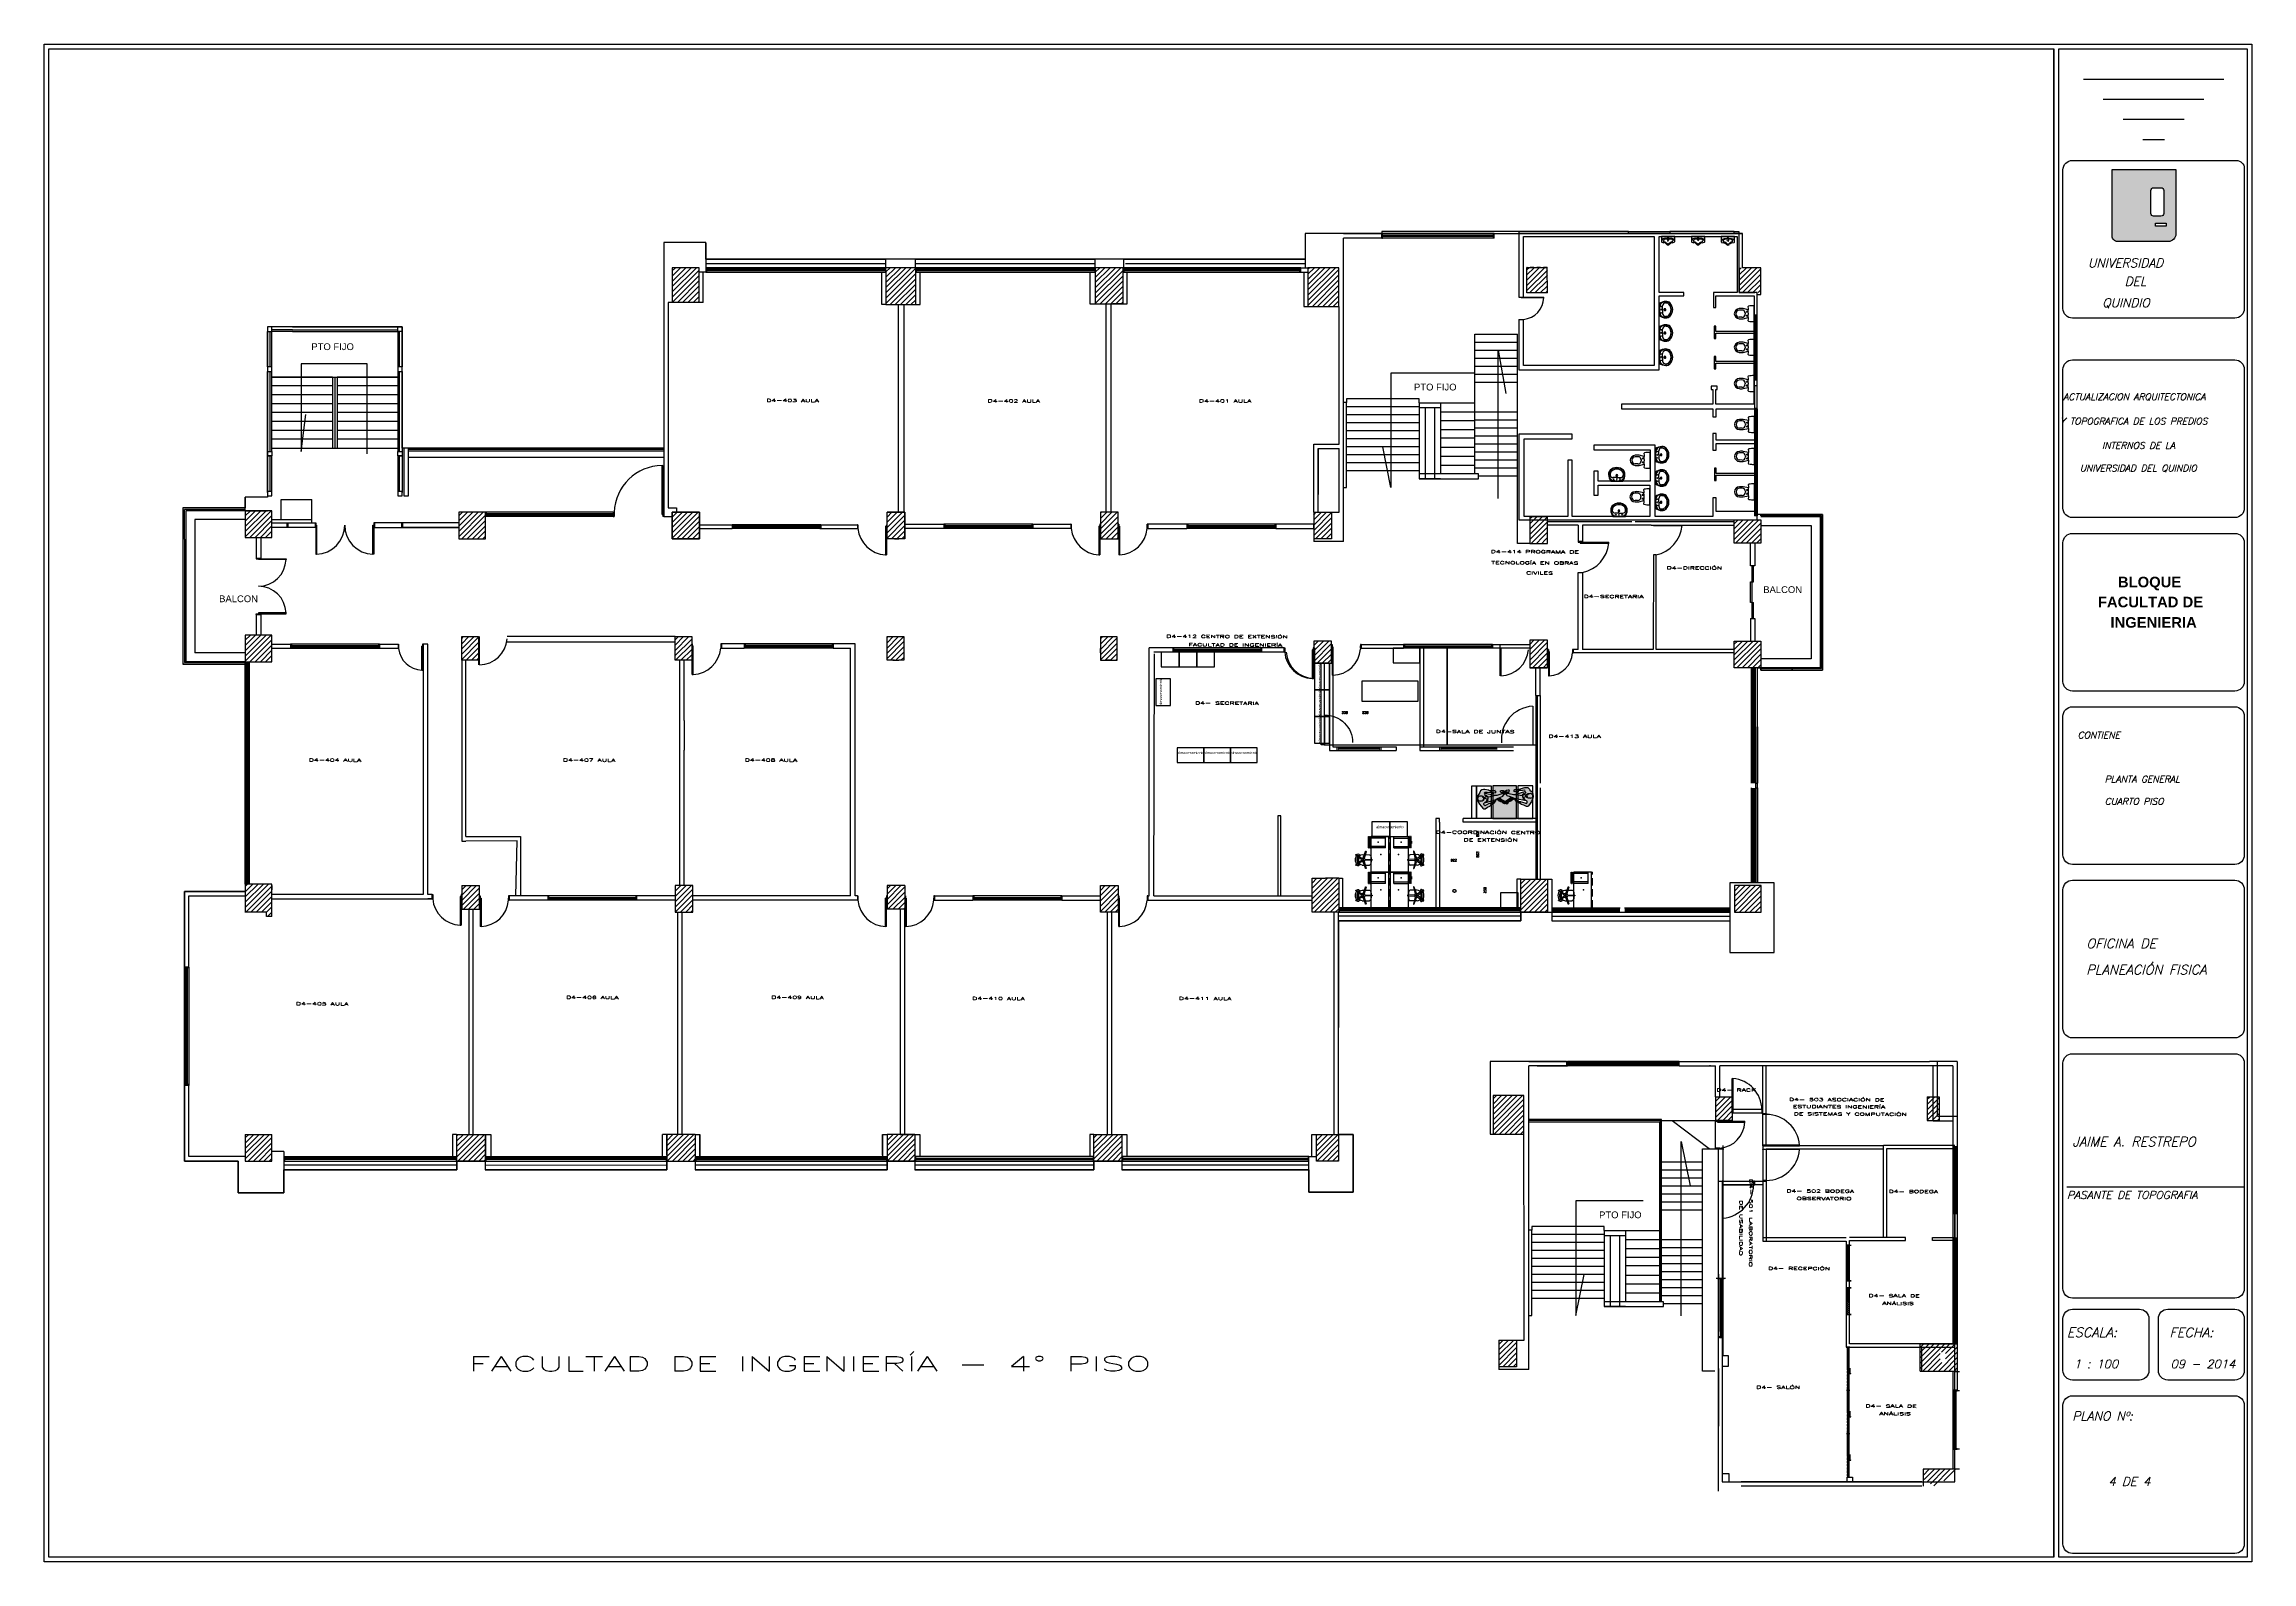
# Model space of a CAD drawing. Header units: metres. Extents: x 6495 to 6855, y 1254 to 1306.
# Drawn here: x 6780.4 to 6854.9, y 1255.2 to 1306.5 of the extents above; entities that cross this region are included whole.
import ezdxf
from ezdxf.enums import TextEntityAlignment as Align

# ---------------------------------------------------------------- set-up
doc = ezdxf.new("R2010")
doc.units = ezdxf.units.M
for name, pattern in [('ACAD_ISO03W100', [30, 12, -18]), ('HIDDEN', [0.375, 0.25, -0.125]), ('HIDDEN2', [0.1875, 0.125, -0.0625])]:
    doc.linetypes.add(name, pattern=pattern)
for name, color, linetype in [('0-Grises', 252, 'Continuous'), ('0-Áreas_Computo', 150, 'Continuous'), ('0.Mobiliario Existente', 8, 'Continuous'), ('A-MURO', 9, 'Continuous'), ('A-MURO-YESO', 31, 'Continuous'), ('Base_sillas', 255, 'Continuous'), ('MUMA_ALMA', 12, 'Continuous'), ('MUMA_PROY_CANAL', 255, 'HIDDEN'), ('MUMA_TROYAII', 12, 'Continuous'), ('MUMA_VIVAII', 12, 'Continuous'), ('PERSONAS', 145, 'Continuous'), ('PLANTA', 253, 'Continuous'), ('textos', 7, 'Continuous'), ('TXT_LADO_1', 20, 'Continuous'), ('TXT_LADO_2', 33, 'Continuous'), ('TXT_LADO_3', 4, 'Continuous'), ('TXT_LADO_5', 7, 'Continuous')]:
    doc.layers.add(name, color=color, linetype=linetype)
for name, color, linetype, lineweight in [('0.Puertas', 44, 'Continuous', 20), ('0.Texto_Oficinas', 7, 'Continuous', 20), ('A-MUEB', 3, 'Continuous', 5), ('INICIO', 7, 'Continuous', 9), ('J01', 7, 'Continuous', 9), ('S28', 150, 'Continuous', 9)]:
    doc.layers.add(name, color=color, linetype=linetype, lineweight=lineweight)
doc.layers.get('A-MUEB').off()
doc.styles.add('ARIALBLACK', font='arialbd.ttf', dxfattribs={"height": 1})
doc.styles.add('ITALIC', font='ITALIC')
doc.styles.add('LEROY', font='romans', dxfattribs={"width": 0.5})
doc.styles.add('ROMANS', font='romans.shx')
doc.styles.get("Standard").update_dxf_attribs({"font": 'arial.ttf'})
pattern_1 = [(45, (6391.22466, 1040.28903), (-0.088388348, 0.088388348), [])]
pattern_2 = [(45, (6391.39347, 1040.68114), (-0.088388348, 0.088388348), [])]

# ---------------------------------------------------------------- blocks, each defined once
blk = doc.blocks.new('WC-P-04')
for p, q in [((-0.123, -0.419), (-0.12, -0.505)), ((-0.095, -0.25), (-0.035, -0.25)), ((-0.065, -0.28), (-0.065, -0.22)), ((-0.013, -0.305), (0.013, -0.305)), ((0.035, -0.25), (0.095, -0.25)), ((0.065, -0.28), (0.065, -0.22)), ((0.123, -0.419), (0.12, -0.505))]:
    blk.add_line(p, q)
blk.add_lwpolyline([(-0.249, 0, 0.412132), (-0.269, -0.02, 0.047735), (-0.254, -0.198, 0.395211), (-0.232, -0.214, -0.01301), (-0.13, -0.204), (-0.17, -0.38, 0.062591), (-0.17, -0.505, 1), (0.17, -0.505, 0.062591), (0.17, -0.38), (0.13, -0.204, -0.01301), (0.232, -0.214, 0.395211), (0.254, -0.198, 0.047735), (0.269, -0.02, 0.412132), (0.249, 0)], format="xyb", close=True)
for centre in [(-0.065, -0.25), (0.065, -0.25)]:
    blk.add_circle(centre, 0.01)
for centre, radius, start, end in [((0, -2.161), 1.961, 86.19916, 93.80084), ((-0.013, -0.415), 0.11, 90, 181.86865), ((0, -0.505), 0.12, 180, 0), ((0.013, -0.415), 0.11, 358.13135, 90)]:
    blk.add_arc(centre, radius, start, end)
blk = doc.blocks.new('ORINAL')
at = {"layer": 'PLANTA'}
for p, q in [((1158993.99, 995737.51), (1158993.99, 995737.05)), ((1158993.99, 995737.05), (1158995.16, 995737.05)), ((1158994.22, 995737.61), (1158994.03, 995737.56)), ((1158994.25, 995737.25), (1158994.9, 995737.25)), ((1158994.33, 995737.29), (1158994.83, 995737.29)), ((1158994.92, 995737.53), (1158994.92, 995737.53)), ((1158995.13, 995737.56), (1158994.94, 995737.61)), ((1158995.16, 995737.05), (1158995.16, 995737.51))]:
    blk.add_line(p, q, dxfattribs=at)
for radius in [0.0271, 0.0196]:
    blk.add_circle((1158994.58, 995737.17), radius, dxfattribs=at)
for centre, radius, start, end in [((1158994.58, 995737.62), 0.177, 41.9736, 138.0264), ((1158994.04, 995737.51), 0.05, 103.6669, 180), ((1158994.25, 995737.51), 0.261, 180, 270), ((1158994.26, 995737.44), 0.0966, 103.3179, 183.6052), ((1158994.35, 995737.48), 0.199, 194.0873, 246.4246), ((1158994.11, 995738.04), 0.45, 283.6669, 318.0264), ((1158994.11, 995738.04), 0.525, 283.6669, 318.0264), ((1158994.33, 995737.41), 0.125, 246.4246, 270), ((1158994.58, 995737.62), 0.102, 41.9736, 138.0264), ((1158994.51, 995737.41), 0.00313, 0, 180), ((1158994.51, 995737.41), 0.00312, 180, 0), ((1158994.54, 995737.44), 0.00313, 0, 180), ((1158994.54, 995737.44), 0.00312, 180, 0), ((1158994.54, 995737.41), 0.00313, 0, 180), ((1158994.54, 995737.41), 0.00312, 180, 0), ((1158994.54, 995737.37), 0.00313, 0, 180), ((1158994.54, 995737.37), 0.00312, 180, 0), ((1158994.58, 995737.48), 0.00313, 0, 180), ((1158994.58, 995737.48), 0.00312, 180, 0), ((1158994.58, 995737.44), 0.00313, 0, 180), ((1158994.58, 995737.44), 0.00312, 180, 0), ((1158994.58, 995737.41), 0.00313, 0, 180), ((1158994.58, 995737.41), 0.00312, 180, 0), ((1158994.58, 995737.37), 0.00313, 0, 180), ((1158994.58, 995737.37), 0.00312, 180, 0), ((1158994.58, 995737.34), 0.00313, 0, 180), ((1158994.58, 995737.34), 0.00312, 180, 0), ((1158994.61, 995737.44), 0.00313, 0, 180), ((1158994.61, 995737.44), 0.00312, 180, 0), ((1158994.61, 995737.41), 0.00313, 0, 180), ((1158994.61, 995737.41), 0.00312, 180, 0), ((1158994.61, 995737.37), 0.00313, 0, 180), ((1158994.61, 995737.37), 0.00312, 180, 0), ((1158995.04, 995738.04), 0.525, 221.9736, 256.3331), ((1158994.65, 995737.41), 0.00313, 0, 180), ((1158994.65, 995737.41), 0.00312, 180, 0), ((1158995.04, 995738.04), 0.45, 221.9736, 256.3331), ((1158994.83, 995737.41), 0.125, 270, 293.5754), ((1158994.8, 995737.48), 0.199, 293.5754, 345.9127), ((1158994.9, 995737.51), 0.261, 270, 0), ((1158994.9, 995737.44), 0.0966, 356.3948, 76.6821), ((1158995.11, 995737.51), 0.05, 0, 76.3331)]:
    blk.add_arc(centre, radius, start, end, dxfattribs=at)
blk = doc.blocks.new('LAVAMANOS')
at = {"layer": 'PLANTA'}
for p, q in [((1158997.02, 995736.87), (1158996.07, 995736.87)), ((1158996.54, 995737.14), (1158996.24, 995737.14)), ((1158996.54, 995737.14), (1158996.84, 995737.14))]:
    blk.add_line(p, q, dxfattribs=at)
blk.add_lwpolyline([(1158995.89, 995737.39, 0.141996), (1158996.07, 995736.87), (1158997.02, 995736.87, 0.141996), (1158997.19, 995737.39, 0.155345), (1158997.07, 995737.72, 0.197604), (1158996.54, 995737.94, 0.197604), (1158996.01, 995737.72, 0.155345)], format="xyb", close=True, dxfattribs=at)
for centre in [(1158996.29, 995737.02), (1158996.79, 995737.02)]:
    blk.add_circle(centre, 0.025, dxfattribs=at)
for centre, radius, start, end in [((1158996.54, 995737.19), 0.75, 90, 134.7115), ((1158996.54, 995737.19), 0.725, 90, 134.581), ((1158996.54, 995737.19), 0.75, 45.2885, 90), ((1158996.54, 995737.19), 0.725, 45.419, 90), ((1158996.47, 995737.37), 0.584, 142.2458, 177.5659), ((1158996.88, 995737.43), 0.994, 182.2197, 214.5466), ((1158996.47, 995737.37), 0.559, 142.414, 177.4623), ((1158996.88, 995737.43), 0.969, 182.2801, 193.2394), ((1158996.31, 995737.29), 0.375, 192.8436, 248.9605), ((1158996.47, 995737.37), 0.459, 143.2579, 180.0225), ((1158996.24, 995737.37), 0.225, 180, 270), ((1158996.54, 995737.19), 0.625, 90, 133.9455), ((1158996.54, 995738.27), 1.38, 254.5453, 270), ((1158996.54, 995737.32), 0.075, 90, 270), ((1158996.54, 995737.32), 0.0625, 90, 270), ((1158996.54, 995737.02), 0.025, 90, 270), ((1158996.54, 995737.19), 0.625, 46.0545, 90), ((1158996.54, 995737.32), 0.075, 270, 90), ((1158996.54, 995737.32), 0.0625, 270, 90), ((1158996.54, 995737.02), 0.025, 270, 90), ((1158996.54, 995738.27), 1.38, 270, 285.4547), ((1158996.84, 995737.37), 0.225, 270, 0), ((1158996.77, 995737.29), 0.375, 291.0395, 347.1564), ((1158996.61, 995737.37), 0.459, 359.9775, 36.7421), ((1158996.2, 995737.43), 0.994, 325.4534, 357.7803), ((1158996.61, 995737.37), 0.559, 2.543, 37.586), ((1158996.61, 995737.37), 0.584, 2.4341, 37.7542), ((1158996.2, 995737.43), 0.969, 346.7606, 357.7803)]:
    blk.add_arc(centre, radius, start, end, dxfattribs=at)
blk = doc.blocks.new('S28')
at = {"layer": '0.Mobiliario Existente', "style": 'ROMANS'}
blk.add_text('S28', height=0.08, dxfattribs=at).set_placement((0.015, 0.277), align=Align.CENTER)
blk = doc.blocks.new('P40')
at = {"layer": 'INICIO', "color": 5, "linetype": 'ACAD_ISO03W100', "ltscale": 0.02}
blk.add_circle((0, 0, 0.73), 0.0496, dxfattribs=at)
at = {"layer": 'textos', "color": 5, "linetype": 'ACAD_ISO03W100', "ltscale": 0.04}
blk.add_circle((0, 0, 0.73), 0.05, dxfattribs=at)
blk = doc.blocks.new('GNGHJFMK')
at = {"layer": 'PERSONAS', "true_color": 0xffffff}
h = blk.add_hatch(color=7, dxfattribs=at)
h.dxf.hatch_style = 2
h.paths.add_polyline_path([(444.639, 297.426), (444.696, 297.411), (444.756, 297.386), (444.827, 297.343), (444.905, 297.289), (444.929, 297.262), (444.932, 297.218), (444.891, 297.128), (444.865, 297.052), (444.843, 297.016), (444.826, 296.984), (444.816, 296.981), (444.806, 296.934), (444.767, 296.874), (444.717, 296.828), (444.711, 296.834), (444.725, 296.854), (444.714, 296.851), (444.729, 296.873), (444.751, 296.916), (444.759, 296.94), (444.761, 296.952), (444.769, 296.974), (444.777, 296.989), (444.765, 296.997), (444.773, 297.016), (444.785, 297.034), (444.78, 297.049), (444.786, 297.087), (444.814, 297.162), (444.835, 297.203), (444.815, 297.232), (444.785, 297.242), (444.755, 297.24), (444.724, 297.196), (444.714, 297.188), (444.731, 297.184), (444.729, 297.15), (444.72, 297.088), (444.681, 296.844), (444.648, 296.754), (444.618, 296.673), (444.589, 296.564), (444.543, 296.531), (444.512, 296.483), (444.508, 296.454), (444.488, 296.353), (444.458, 296.329), (444.424, 296.33), (444.41, 296.362), (444.413, 296.42), (444.44, 296.461), (444.452, 296.508), (444.443, 296.516), (444.455, 296.555), (444.476, 296.578), (444.497, 296.579), (444.511, 296.628), (444.538, 296.771), (444.536, 296.837), (444.518, 296.898), (444.425, 297.154), (444.406, 297.166), (444.381, 297.155), (444.391, 297.072), (444.415, 296.958), (444.411, 296.939), (444.443, 296.929), (444.467, 296.88), (444.468, 296.868), (444.461, 296.865), (444.437, 296.888), (444.429, 296.888), (444.446, 296.799), (444.433, 296.799), (444.427, 296.777), (444.42, 296.781), (444.41, 296.792), (444.397, 296.794), (444.39, 296.8), (444.371, 296.804), (444.366, 296.859), (444.362, 296.927), (444.351, 296.931), (444.35, 296.986), (444.33, 297.024), (444.294, 297.143), (444.286, 297.191), (444.292, 297.245), (444.318, 297.288), (444.339, 297.307), (444.373, 297.319), (444.414, 297.368), (444.458, 297.406), (444.503, 297.426), (444.587, 297.432)])
h.paths.add_polyline_path([(444.569, 297.189), (444.56, 297.207), (444.537, 297.212), (444.513, 297.226), (444.495, 297.262), (444.49, 297.317), (444.483, 297.347), (444.489, 297.353), (444.493, 297.372), (444.505, 297.398), (444.535, 297.416), (444.568, 297.423), (444.607, 297.417), (444.635, 297.401), (444.646, 297.367), (444.649, 297.354), (444.653, 297.354), (444.651, 297.322), (444.65, 297.286), (444.642, 297.25), (444.632, 297.226), (444.613, 297.211), (444.59, 297.206), (444.579, 297.188)], flags=16)
edge = h.paths.add_edge_path(flags=16)
edge.add_line((444.51, 296.473), (444.488, 296.491))
edge.add_line((444.488, 296.491), (444.479, 296.517))
edge.add_line((444.479, 296.517), (444.481, 296.536))
edge.add_line((444.481, 296.536), (444.491, 296.551))
edge.add_line((444.528, 296.535), (444.508, 296.554))
edge.add_line((444.508, 296.554), (444.501, 296.573))
edge.add_line((444.406, 296.955), (444.387, 296.958))
edge.add_line((444.387, 296.958), (444.357, 296.938))
edge.add_line((444.548, 296.905), (444.558, 296.995))
edge.add_line((444.546, 297.086), (444.518, 297.077))
edge.add_line((444.558, 296.995), (444.563, 297.067))
edge.add_line((444.628, 297.099), (444.652, 297.091))
edge.add_line((444.652, 297.091), (444.69, 297.11))
edge.add_line((444.427, 297.16), (444.457, 297.169))
edge.add_line((444.457, 297.169), (444.476, 297.174))
edge.add_line((444.476, 297.174), (444.496, 297.151))
edge.add_line((444.496, 297.151), (444.526, 297.135))
edge.add_line((444.529, 297.221), (444.556, 297.214))
edge.add_line((444.601, 297.214), (444.618, 297.223))
edge.add_line((444.502, 297.251), (444.52, 297.239))
edge.add_line((444.52, 297.239), (444.526, 297.268))
edge.add_line((444.526, 297.268), (444.532, 297.239))
edge.add_line((444.532, 297.239), (444.549, 297.229))
edge.add_line((444.549, 297.229), (444.57, 297.225))
edge.add_line((444.57, 297.225), (444.601, 297.231))
edge.add_line((444.601, 297.231), (444.626, 297.248))
edge.add_line((444.626, 297.248), (444.64, 297.265))
edge.add_line((444.622, 297.12), (444.664, 297.121))
edge.add_line((444.664, 297.121), (444.698, 297.147))
edge.add_line((444.698, 297.147), (444.718, 297.171))
edge.add_line((444.718, 297.171), (444.716, 297.179))
edge.add_line((444.518, 297.103), (444.499, 297.109))
edge.add_line((444.499, 297.109), (444.481, 297.123))
edge.add_line((444.55, 297.205), (444.546, 297.165))
edge.add_line((444.546, 297.165), (444.536, 297.126))
edge.add_line((444.536, 297.126), (444.526, 297.12))
edge.add_line((444.526, 297.12), (444.524, 297.098))
edge.add_line((444.524, 297.098), (444.565, 297.072))
edge.add_line((444.565, 297.072), (444.62, 297.081))
edge.add_line((444.62, 297.081), (444.622, 297.103))
edge.add_line((444.622, 297.103), (444.592, 297.196))
edge.add_line((444.538, 296.833), (444.548, 296.905))
edge.add_line((444.818, 296.986), (444.811, 297.002))
edge.add_line((444.811, 297.002), (444.794, 297.011))
edge.add_line((444.794, 297.011), (444.775, 297.004))
edge.add_line((444.784, 296.954), (444.798, 296.96))
edge.add_line((444.775, 296.939), (444.784, 296.954))
edge.add_line((444.768, 296.931), (444.775, 296.939))
edge.add_line((444.761, 296.937), (444.768, 296.931))
edge.add_line((444.629, 296.684), (444.702, 296.628))
edge.add_line((444.702, 296.628), (444.737, 296.603))
edge.add_line((444.737, 296.603), (444.76, 296.612))
edge.add_line((444.76, 296.612), (444.772, 296.625))
edge.add_line((444.772, 296.625), (444.772, 296.661))
edge.add_line((444.772, 296.661), (444.739, 296.718))
edge.add_line((444.739, 296.718), (444.697, 296.753))
edge.add_line((444.697, 296.753), (444.699, 296.775))
edge.add_line((444.699, 296.775), (444.681, 296.812))
edge.add_line((444.709, 296.615), (444.777, 296.506))
edge.add_line((444.777, 296.506), (444.822, 296.494))
edge.add_line((444.822, 296.494), (444.853, 296.516))
edge.add_line((444.853, 296.516), (444.859, 296.55))
edge.add_line((444.859, 296.55), (444.833, 296.586))
edge.add_line((444.833, 296.586), (444.792, 296.623))
edge.add_line((444.792, 296.623), (444.774, 296.644))
h = blk.add_hatch(color=7, dxfattribs=at)
h.dxf.hatch_style = 2
h.paths.add_polyline_path([(444.777, 296.506), (444.7, 296.63), (444.702, 296.628), (444.737, 296.603), (444.76, 296.612), (444.772, 296.625), (444.772, 296.647), (444.792, 296.623), (444.833, 296.586), (444.859, 296.55), (444.853, 296.516), (444.822, 296.494)])
h.paths.add_polyline_path([(444.702, 296.628), (444.624, 296.688), (444.648, 296.754), (444.674, 296.827), (444.699, 296.775), (444.697, 296.753), (444.739, 296.718), (444.772, 296.661), (444.772, 296.625), (444.76, 296.612), (444.737, 296.603)])
at = {"layer": 'PERSONAS', "linetype": 'ByBlock'}
for p, q in [((444.529, 297.221), (444.556, 297.214)), ((444.538, 296.833), (444.548, 296.905)), ((444.548, 296.905), (444.558, 296.995)), ((444.558, 296.995), (444.563, 297.067)), ((444.601, 297.214), (444.618, 297.223)), ((444.761, 296.937), (444.768, 296.931)), ((444.768, 296.931), (444.775, 296.939)), ((444.775, 296.939), (444.784, 296.954)), ((444.784, 296.954), (444.798, 296.96))]:
    blk.add_line(p, q, dxfattribs=at)
for points in [[(444.639, 297.426), (444.696, 297.411), (444.756, 297.386), (444.827, 297.343), (444.905, 297.289), (444.929, 297.262), (444.932, 297.218), (444.891, 297.128), (444.865, 297.052), (444.843, 297.016), (444.826, 296.984), (444.816, 296.981), (444.806, 296.934), (444.767, 296.874), (444.717, 296.828), (444.711, 296.834), (444.725, 296.854), (444.714, 296.851), (444.729, 296.873), (444.751, 296.916), (444.759, 296.94), (444.761, 296.952), (444.769, 296.974), (444.777, 296.989), (444.765, 296.997), (444.773, 297.016), (444.785, 297.034), (444.78, 297.049), (444.786, 297.087), (444.814, 297.162), (444.835, 297.203), (444.815, 297.232), (444.785, 297.242), (444.755, 297.24), (444.724, 297.196), (444.714, 297.188), (444.731, 297.184), (444.729, 297.15), (444.72, 297.088), (444.681, 296.844), (444.648, 296.754), (444.618, 296.673), (444.589, 296.564), (444.543, 296.531), (444.512, 296.483), (444.508, 296.454), (444.488, 296.353), (444.458, 296.329), (444.424, 296.33), (444.41, 296.362), (444.413, 296.42), (444.44, 296.461), (444.452, 296.508), (444.443, 296.516), (444.455, 296.555), (444.476, 296.578), (444.497, 296.579), (444.511, 296.628), (444.538, 296.771), (444.536, 296.837), (444.518, 296.898), (444.425, 297.154), (444.406, 297.166), (444.381, 297.155), (444.391, 297.072), (444.415, 296.958), (444.411, 296.939), (444.443, 296.929), (444.467, 296.88), (444.468, 296.868), (444.461, 296.865), (444.437, 296.888), (444.429, 296.888), (444.446, 296.799), (444.433, 296.799), (444.427, 296.777), (444.42, 296.781), (444.41, 296.792), (444.397, 296.794), (444.39, 296.8), (444.371, 296.804), (444.366, 296.859), (444.362, 296.927), (444.351, 296.931), (444.35, 296.986), (444.33, 297.024), (444.294, 297.143), (444.286, 297.191), (444.292, 297.245), (444.318, 297.288), (444.339, 297.307), (444.373, 297.319), (444.414, 297.368), (444.458, 297.406), (444.503, 297.426), (444.587, 297.432)], [(444.569, 297.189), (444.56, 297.207), (444.537, 297.212), (444.513, 297.226), (444.495, 297.262), (444.49, 297.317), (444.483, 297.347), (444.489, 297.353), (444.493, 297.372), (444.505, 297.398), (444.535, 297.416), (444.568, 297.423), (444.607, 297.417), (444.635, 297.401), (444.646, 297.367), (444.649, 297.354), (444.653, 297.354), (444.651, 297.322), (444.65, 297.286), (444.642, 297.25), (444.632, 297.226), (444.613, 297.211), (444.59, 297.206), (444.579, 297.188)]]:
    blk.add_lwpolyline(points, close=True, dxfattribs=at)
for points in [[(444.502, 297.251), (444.52, 297.239), (444.526, 297.268), (444.532, 297.239), (444.549, 297.229), (444.57, 297.225), (444.601, 297.231), (444.626, 297.248), (444.64, 297.265)], [(444.406, 296.955), (444.387, 296.958), (444.357, 296.938)], [(444.427, 297.16), (444.457, 297.169), (444.476, 297.174), (444.496, 297.151), (444.526, 297.135)], [(444.51, 296.473), (444.488, 296.491), (444.479, 296.517), (444.481, 296.536), (444.491, 296.551)], [(444.518, 297.103), (444.499, 297.109), (444.481, 297.123)], [(444.528, 296.535), (444.508, 296.554), (444.501, 296.573)], [(444.546, 297.086), (444.518, 297.077)], [(444.55, 297.205), (444.546, 297.165), (444.536, 297.126), (444.526, 297.12), (444.524, 297.098), (444.565, 297.072), (444.62, 297.081), (444.622, 297.103), (444.592, 297.196)], [(444.622, 297.12), (444.664, 297.121), (444.698, 297.147), (444.718, 297.171), (444.716, 297.179)], [(444.624, 296.688), (444.702, 296.628), (444.737, 296.603), (444.76, 296.612), (444.772, 296.625), (444.772, 296.661), (444.739, 296.718), (444.697, 296.753), (444.699, 296.775), (444.674, 296.827)], [(444.628, 297.099), (444.652, 297.091), (444.69, 297.11)], [(444.7, 296.63), (444.777, 296.506), (444.822, 296.494), (444.853, 296.516), (444.859, 296.55), (444.833, 296.586), (444.792, 296.623), (444.772, 296.647)], [(444.818, 296.986), (444.811, 297.002), (444.794, 297.011), (444.775, 297.004)]]:
    blk.add_lwpolyline(points, dxfattribs=at)
blk = doc.blocks.new('MODPED2X1FMT')
for p, q in [((-0.244, 0.19), (0.244, 0.19)), ((-0.244, -0.19), (-0.244, 0.19)), ((0.244, -0.19), (0.244, 0.19)), ((-0.244, -0.19), (0.244, -0.19))]:
    blk.add_line(p, q)
at = {"color": 9}
for p, q in [((-0.244, 0.14), (0.244, 0.14)), ((-0.244, -0.14), (0.244, -0.14))]:
    blk.add_line(p, q, dxfattribs=at)
at = {"color": 254}
for p, q in [((0.264, 0.17), (0.244, 0.17)), ((0.264, -0.19), (0.264, 0.19)), ((0.274, 0.19), (0.264, 0.19)), ((0.274, -0.19), (0.274, 0.19)), ((0.294, 0.17), (0.274, 0.17)), ((0.294, -0.19), (0.294, 0.19)), ((0.304, 0.19), (0.294, 0.19)), ((0.304, -0.19), (0.304, 0.19)), ((0.324, 0.17), (0.304, 0.17)), ((0.324, -0.19), (0.324, 0.19)), ((0.334, 0.19), (0.324, 0.19)), ((0.334, -0.19), (0.334, 0.19)), ((0.264, -0.17), (0.244, -0.17)), ((0.274, -0.19), (0.264, -0.19)), ((0.294, -0.17), (0.274, -0.17)), ((0.304, -0.19), (0.294, -0.19)), ((0.324, -0.17), (0.304, -0.17)), ((0.334, -0.19), (0.324, -0.19))]:
    blk.add_line(p, q, dxfattribs=at)
for points in [[(0.284, -0.042), (0.274, -0.042), (0.274, 0.042), (0.284, 0.042)], [(0.314, -0.042), (0.304, -0.042), (0.304, 0.042), (0.314, 0.042)], [(0.344, -0.042), (0.334, -0.042), (0.334, 0.042), (0.344, 0.042)]]:
    blk.add_lwpolyline(points, close=True, dxfattribs=at)
blk.add_point((0, 0))
blk = doc.blocks.new('3d-MODPED2X1FMT-AA0011MODPED2X1FMT-38490-1001001000-41000352')
at = {"layer": 'MUMA_ALMA'}
blk.add_blockref('MODPED2X1FMT', (0, 0), dxfattribs=at)
at = {"layer": 'TXT_LADO_1', "style": 'LEROY', "width": 0.5, "flags": 8}
blk.add_attdef('LADO_1', text='', height=0.07, dxfattribs=at).set_placement((0, 0), align=Align.MIDDLE_CENTER)
at = {"layer": 'TXT_LADO_2', "style": 'LEROY', "width": 0.5, "flags": 8}
blk.add_attdef('LADO_2', text='', height=0.07, dxfattribs=at).set_placement((0, 0), align=Align.MIDDLE_CENTER)
at = {"layer": 'TXT_LADO_3', "style": 'LEROY', "width": 0.5, "flags": 8}
blk.add_attdef('LADO_3', text='', height=0.07, dxfattribs=at).set_placement((0, 0), align=Align.MIDDLE_CENTER)
at = {"layer": 'TXT_LADO_5', "style": 'LEROY', "width": 0.5, "flags": 8}
blk.add_attdef('LADO_5', text='', height=0.07, dxfattribs=at).set_placement((0, 0), align=Align.MIDDLE_CENTER)
blk = doc.blocks.new('SILTROYA2_SB')
for p, q in [((-0.151, -0.054), (-0.151, 0.054)), ((-0.027, 0.178), (0.217, 0.177)), ((-0.027, -0.178), (0.217, -0.177))]:
    blk.add_line(p, q)
for centre, major_axis, start_param, end_param in [((0.07, 0), (-0.229, 0.229), 0.163939, 0.785867), ((0.125, -0.005), (0.228, 0.228), 1.895323, 2.342022), ((0.125, 0.005), (-0.228, 0.228), 0.79957, 1.246269), ((-0.165, 0.168), (-0.025, 0.025), 3.554587, 6.447124), ((-0.115, 0.11), (0.0396, 0.0396), 1.189712, 1.816737), ((0.291, -0.01), (-0.321, 0.321), 0.412994, 0.763642), ((0.291, 0.01), (-0.321, 0.321), 0.807154, 1.157802), ((-0.027, 0.054), (0.0877, 0.0877), 0.785398, 2.356194), ((-0.135, 0.154), (0.00516, 0.00516), 0.09773, 1.112824), ((0.209, 0.125), (0.037, 0.037), 5.720556, 6.925884), ((-0.342, -0.009), (0.438, 0.438), 5.511571, 5.734676), ((0.07, 0), (-0.229, 0.229), 0.784929, 1.406858), ((-0.165, -0.168), (0.025, 0.025), 2.977654, 5.870191), ((-0.115, -0.11), (0.0396, 0.0396), 2.895652, 3.522677), ((-0.027, -0.054), (-0.0877, 0.0877), 0.785398, 2.356194), ((-0.135, -0.154), (-0.00516, 0.00516), 2.028769, 3.043863), ((0.209, -0.125), (0.037, 0.037), 4.06969, 5.275018), ((-0.342, 0.009), (0.438, 0.438), 5.260898, 5.484004)]:
    blk.add_ellipse(centre, major_axis=major_axis, ratio=1, start_param=start_param, end_param=end_param)
blk.add_point((0, 0))
at = {"layer": 'Base_sillas'}
for p, q in [((-0.245, 0.164), (-0.066, 0.021)), ((-0.04, 0.056), (-0.232, 0.182)), ((0.081, 0.284), (0, 0.069)), ((0.041, 0.056), (0.101, 0.277)), ((0.295, 0.011), (0.066, 0.022)), ((-0.066, -0.021), (-0.245, -0.164)), ((-0.232, -0.182), (-0.04, -0.056)), ((0, -0.069), (0.081, -0.284)), ((0.101, -0.277), (0.041, -0.056)), ((0.066, -0.022), (0.295, -0.011))]:
    blk.add_line(p, q, dxfattribs=at)
for centre, major_axis, start_param, end_param in [((-0.238, 0.173), (0.00777, 0.00777), 0.204859, 3.250893), ((-0.083, 0), (0.019, 0.019), 4.603088, 6.392486), ((-0.026, 0.079), (-0.019, 0.019), 1.775655, 3.565052), ((0.067, 0.049), (0.019, 0.019), 2.089814, 3.879212), ((0.091, 0.28), (-0.00777, 0.00777), 3.660611, 6.706645), ((0.294, 0), (-0.00777, 0.00777), 2.403974, 5.450008), ((-0.238, -0.173), (-0.00777, 0.00777), -0.109301, 2.936734), ((-0.026, -0.079), (0.019, 0.019), 5.859725, 7.649123), ((0.067, -0.049), (-0.019, 0.019), -0.737619, 1.051778), ((0.091, -0.28), (0.00777, 0.00777), 2.718133, 5.764167)]:
    blk.add_ellipse(centre, major_axis=major_axis, ratio=1, start_param=start_param, end_param=end_param, dxfattribs=at)
blk.add_ellipse((0, 0), major_axis=(0.026, 0.026), ratio=1, dxfattribs=at)
blk = doc.blocks.new('3d-SILTROYA2_SB--000-1001001000-41000476')
at = {"layer": 'MUMA_TROYAII'}
blk.add_blockref('SILTROYA2_SB', (0, 0), dxfattribs=at)
at = {"layer": 'TXT_LADO_1', "style": 'LEROY', "width": 0.5, "flags": 8}
blk.add_attdef('LADO_1', text='', height=0.07, dxfattribs=at).set_placement((0, 0), align=Align.MIDDLE_CENTER)
at = {"layer": 'TXT_LADO_2', "style": 'LEROY', "width": 0.5, "flags": 8}
blk.add_attdef('LADO_2', text='', height=0.07, dxfattribs=at).set_placement((0, 0), align=Align.MIDDLE_CENTER)
at = {"layer": 'TXT_LADO_3', "style": 'LEROY', "width": 0.5, "flags": 8}
blk.add_attdef('LADO_3', text='', height=0.07, dxfattribs=at).set_placement((0, 0), align=Align.MIDDLE_CENTER)
at = {"layer": 'TXT_LADO_5', "style": 'LEROY', "width": 0.5, "flags": 8}
blk.add_attdef('LADO_5', text='', height=0.07, dxfattribs=at).set_placement((0, 0), align=Align.MIDDLE_CENTER)
blk = doc.blocks.new('ESA0612LY_16')
for p, q in [((-0.27, 0.6), (0.33, 0.6)), ((-0.27, -0.6), (-0.27, 0.6)), ((0.33, -0.6), (0.33, 0.6)), ((0.33, -0.6), (-0.27, -0.6))]:
    blk.add_line(p, q)
blk.add_point((0, 0))
for points in [[(0.29, 0.6), (0.33, 0.6), (0.33, 0.56)], [(0.29, -0.6), (0.33, -0.6), (0.33, -0.56)]]:
    blk.add_solid(points)
at = {"layer": 'MUMA_PROY_CANAL'}
blk.add_line((-0.3, -0.6), (-0.3, 0.6), dxfattribs=at)
at = {"layer": 'MUMA_PROY_CANAL', "ltscale": 0.02}
for p, q in [((-0.27, 0.6), (-0.3, 0.6)), ((-0.27, -0.6), (-0.3, -0.6))]:
    blk.add_line(p, q, dxfattribs=at)
blk = doc.blocks.new('3d-ESA0612LY_16-AA5045ESA0612L_9_16-120603-10010010070-41001149')
at = {"layer": 'MUMA_VIVAII'}
blk.add_blockref('ESA0612LY_16', (0, 0), dxfattribs=at)
at = {"layer": 'TXT_LADO_1', "style": 'LEROY', "width": 0.5, "flags": 8}
blk.add_attdef('LADO_1', text='', height=0.07, dxfattribs=at).set_placement((0, 0), align=Align.MIDDLE_CENTER)
at = {"layer": 'TXT_LADO_2', "style": 'LEROY', "width": 0.5, "flags": 8}
blk.add_attdef('LADO_2', text='', height=0.07, dxfattribs=at).set_placement((0, 0), align=Align.MIDDLE_CENTER)
at = {"layer": 'TXT_LADO_3', "style": 'LEROY', "width": 0.5, "flags": 8}
blk.add_attdef('LADO_3', text='', height=0.07, dxfattribs=at).set_placement((0, 0), align=Align.MIDDLE_CENTER)
at = {"layer": 'TXT_LADO_5', "style": 'LEROY', "width": 0.5, "flags": 8}
blk.add_attdef('LADO_5', text='', height=0.07, dxfattribs=at).set_placement((0, 0), align=Align.MIDDLE_CENTER)
blk = doc.blocks.new('puesto')
at = {"layer": 'MUMA_ALMA', "rotation": 180}
blk.add_blockref('3d-MODPED2X1FMT-AA0011MODPED2X1FMT-38490-1001001000-41000352', (273.015, 126.541, -0.251), dxfattribs=at)
at = {"layer": 'MUMA_TROYAII'}
blk.add_blockref('3d-SILTROYA2_SB--000-1001001000-41000476', (272.5, 127.137), dxfattribs=at)
at = {"layer": 'MUMA_VIVAII', "rotation": 180}
blk.add_blockref('3d-ESA0612LY_16-AA5045ESA0612L_9_16-120603-10010010070-41001149', (273.1, 126.951), dxfattribs=at)

msp = doc.modelspace()

# ---------------------------------------------------------------- hatches: boundary and pattern name
h = msp.add_hatch(color=9)
h.dxf.hatch_style = 1
h.paths.add_polyline_path([(6830.076, 1281.417), (6829.276, 1281.417), (6829.276, 1280.32), (6830.076, 1280.32)])
at = {"layer": '0-Grises', "ltscale": 0.09}
h = msp.add_hatch(color=8, dxfattribs=at)
h.dxf.hatch_style = 1
h.paths.add_polyline_path([(6850.176, 1299.978, 0.414214), (6850.362, 1299.791), (6852.078, 1299.791, 0.414214), (6852.326, 1300.04), (6852.326, 1302.221), (6850.176, 1302.221)])
h.paths.add_polyline_path([(6851.484, 1301.514, -0.414214), (6851.577, 1301.607), (6851.824, 1301.607, -0.414214), (6851.917, 1301.514), (6851.917, 1300.738, -0.414214), (6851.824, 1300.645), (6851.577, 1300.645, -0.414214), (6851.484, 1300.738)], flags=16)
h.paths.add_polyline_path([(6851.642, 1300.414), (6852.004, 1300.414), (6852.004, 1300.303), (6851.642, 1300.303)], flags=16)
at = {"layer": '0-Grises'}
h = msp.add_hatch(dxfattribs=at)
h.set_pattern_fill('ANSI31', color=8, style=0)
h.set_pattern_definition(pattern_1)
h.paths.add_polyline_path([(6802.494, 1298.907), (6801.584, 1298.907), (6801.584, 1297.737), (6802.494, 1297.737)])
h = msp.add_hatch(dxfattribs=at)
h.set_pattern_fill('ANSI31', color=8, style=0)
h.set_pattern_definition(pattern_1)
h.paths.add_polyline_path([(6809.794, 1298.907), (6808.799, 1298.907), (6808.799, 1298.757), (6808.799, 1297.663), (6809.794, 1297.663)])
h = msp.add_hatch(dxfattribs=at)
h.set_pattern_fill('ANSI31', color=8, style=0)
h.set_pattern_definition(pattern_1)
h.paths.add_polyline_path([(6816.804, 1298.907), (6815.864, 1298.907), (6815.864, 1297.687), (6816.804, 1297.687)])
h = msp.add_hatch(dxfattribs=at)
h.set_pattern_fill('ANSI31', color=8, style=0)
h.set_pattern_definition(pattern_1)
h.paths.add_polyline_path([(6824.084, 1298.907), (6823.04, 1298.907), (6823.04, 1297.597), (6824.084, 1297.597)])
at = {"layer": '0-Grises', "linetype": 'HIDDEN2'}
h = msp.add_hatch(dxfattribs=at)
h.set_pattern_fill('ANSI31', color=8, style=0)
h.set_pattern_definition([(45, (6555.60844, 1040.28903), (-0.088388348, 0.088388348), [])])
h.paths.add_polyline_path([(6831.119, 1298.919), (6830.424, 1298.919), (6830.424, 1298.053), (6831.118, 1298.053), (6831.118, 1298.203), (6831.119, 1298.203)])
h = msp.add_hatch(dxfattribs=at)
h.set_pattern_fill('ANSI31', color=8, style=0)
h.set_pattern_definition([(45, (6569.8484, 1040.28903), (-0.088388348, 0.088388348), [])])
h.paths.add_polyline_path([(6838.324, 1298.065), (6838.324, 1298.907), (6837.592, 1298.907), (6837.592, 1298.065)])
at = {"layer": '0-Grises'}
h = msp.add_hatch(dxfattribs=at)
h.set_pattern_fill('ANSI31', color=8, style=0)
h.set_pattern_definition([(45, (6391.22466, 1044.48903), (-0.088388348, 0.088388348), [])])
h.paths.add_polyline_path([(6788.074, 1290.707), (6787.174, 1290.707), (6787.174, 1289.807), (6788.074, 1289.807)])
h = msp.add_hatch(dxfattribs=at)
h.set_pattern_fill('ANSI31', color=8, style=0)
h.set_pattern_definition(pattern_1)
h.paths.add_polyline_path([(6794.384, 1289.757), (6795.284, 1289.757), (6795.284, 1290.307), (6795.284, 1290.657), (6794.384, 1290.657)])
h = msp.add_hatch(dxfattribs=at)
h.set_pattern_fill('ANSI31', color=8, style=0)
h.set_pattern_definition(pattern_1)
h.paths.add_polyline_path([(6802.504, 1289.757), (6802.504, 1290.657), (6801.584, 1290.657), (6801.584, 1289.757)])
h = msp.add_hatch(dxfattribs=at)
h.set_pattern_fill('ANSI31', color=8, style=0)
h.set_pattern_definition(pattern_1)
h.paths.add_polyline_path([(6809.434, 1290.657), (6808.834, 1290.657), (6808.834, 1289.757), (6809.084, 1289.757), (6809.234, 1289.757), (6809.434, 1289.757)])
h = msp.add_hatch(dxfattribs=at)
h.set_pattern_fill('ANSI31', color=8, style=0)
h.set_pattern_definition(pattern_1)
h.paths.add_polyline_path([(6816.034, 1289.757), (6816.634, 1289.757), (6816.634, 1290.657), (6816.034, 1290.657)])
h = msp.add_hatch(dxfattribs=at)
h.set_pattern_fill('ANSI31', color=8, style=0)
h.set_pattern_definition(pattern_1)
h.paths.add_polyline_path([(6823.834, 1290.653), (6823.234, 1290.653), (6823.234, 1289.753), (6823.834, 1289.753)])
h = msp.add_hatch(dxfattribs=at)
h.set_pattern_fill('ANSI31', color=8, style=0)
h.set_pattern_definition(pattern_1)
h.paths.add_polyline_path([(6831.124, 1290.503), (6830.524, 1290.503), (6830.524, 1289.904, -0.341531), (6831.103, 1289.603), (6831.124, 1289.603)])
h = msp.add_hatch(dxfattribs=at)
h.set_pattern_fill('ANSI31', color=8, style=0)
h.set_pattern_definition(pattern_1)
h.paths.add_polyline_path([(6838.324, 1289.607), (6838.324, 1290.395), (6837.424, 1290.395), (6837.424, 1289.607)])
h = msp.add_hatch(dxfattribs=at)
h.set_pattern_fill('ANSI31', color=8, style=0)
h.set_pattern_definition(pattern_1)
h.paths.add_polyline_path([(6830.524, 1289.904), (6830.524, 1289.603), (6830.674, 1289.603), (6831.103, 1289.603, 0.341531)])
h.paths.add_polyline_path([(6830.454, 1289.631), (6830.783, 1289.631), (6830.783, 1289.454), (6830.454, 1289.454)], flags=9)
h = msp.add_hatch(dxfattribs=at)
h.set_pattern_fill('ANSI31', color=8, style=0)
h.set_pattern_definition(pattern_1)
h.paths.add_polyline_path([(6788.074, 1286.507), (6787.174, 1286.507), (6787.174, 1285.607), (6788.074, 1285.607)])
h = msp.add_hatch(dxfattribs=at)
h.set_pattern_fill('ANSI31', color=8, style=0)
h.set_pattern_definition(pattern_1)
h.paths.add_polyline_path([(6795.054, 1286.157), (6795.054, 1286.457), (6794.484, 1286.457), (6794.484, 1285.657), (6795.054, 1285.657)])
h = msp.add_hatch(dxfattribs=at)
h.set_pattern_fill('ANSI31', color=8, style=0)
h.set_pattern_definition(pattern_1)
h.paths.add_polyline_path([(6801.684, 1285.657), (6801.934, 1285.657), (6802.084, 1285.657), (6802.244, 1285.657), (6802.244, 1286.457), (6801.684, 1286.457)])
h = msp.add_hatch(dxfattribs=at)
h.set_pattern_fill('ANSI31', color=8, style=0)
h.set_pattern_definition(pattern_1)
h.paths.add_polyline_path([(6808.834, 1285.657), (6809.084, 1285.657), (6809.234, 1285.657), (6809.404, 1285.657), (6809.404, 1286.457), (6808.834, 1286.457)])
h = msp.add_hatch(dxfattribs=at)
h.set_pattern_fill('ANSI31', color=8, style=0)
h.set_pattern_definition(pattern_1)
h.paths.add_polyline_path([(6816.604, 1286.447), (6816.034, 1286.447), (6816.034, 1285.657), (6816.604, 1285.657)])
h = msp.add_hatch(dxfattribs=at)
h.set_pattern_fill('ANSI31', color=8, style=0)
h.set_pattern_definition(pattern_1)
h.paths.add_polyline_path([(6823.234, 1286.307), (6823.234, 1285.557), (6823.834, 1285.557), (6823.834, 1286.307)])
h = msp.add_hatch(dxfattribs=at)
h.set_pattern_fill('ANSI31', color=8, style=0)
h.set_pattern_definition(pattern_1)
h.paths.add_polyline_path([(6831.124, 1286.337), (6830.524, 1286.337), (6830.524, 1285.407), (6831.124, 1285.407)])
h = msp.add_hatch(dxfattribs=at)
h.set_pattern_fill('ANSI31', color=8, style=0)
h.set_pattern_definition(pattern_1)
h.paths.add_polyline_path([(6838.324, 1285.407), (6838.324, 1286.307), (6837.424, 1286.307), (6837.424, 1285.407)])
h = msp.add_hatch(dxfattribs=at)
h.set_pattern_fill('ANSI31', color=8, style=0)
h.set_pattern_definition(pattern_1)
h.paths.add_polyline_path([(6788.074, 1278.107), (6787.174, 1278.107), (6787.174, 1277.157), (6787.894, 1277.157), (6787.894, 1277.007), (6788.074, 1277.007)])
h = msp.add_hatch(dxfattribs=at)
h.set_pattern_fill('ANSI31', color=8, style=0)
h.set_pattern_definition(pattern_1)
h.paths.add_polyline_path([(6794.484, 1277.257), (6795.084, 1277.257), (6795.084, 1278.057), (6794.484, 1278.057)])
h = msp.add_hatch(dxfattribs=at)
h.set_pattern_fill('ANSI31', color=8, style=0)
h.set_pattern_definition(pattern_1)
h.paths.add_polyline_path([(6802.284, 1277.907), (6802.284, 1278.057), (6801.684, 1278.057), (6801.684, 1277.157), (6802.284, 1277.157)])
h = msp.add_hatch(dxfattribs=at)
h.set_pattern_fill('ANSI31', color=8, style=0)
h.set_pattern_definition(pattern_1)
h.paths.add_polyline_path([(6809.434, 1278.057), (6808.834, 1278.057), (6808.834, 1277.257), (6809.434, 1277.257)])
h = msp.add_hatch(dxfattribs=at)
h.set_pattern_fill('ANSI31', color=8, style=0)
h.set_pattern_definition(pattern_1)
h.paths.add_polyline_path([(6816.034, 1278.057), (6816.034, 1277.157), (6816.634, 1277.157), (6816.634, 1278.057)])
h = msp.add_hatch(dxfattribs=at)
h.set_pattern_fill('ANSI31', color=8, style=0)
h.set_pattern_definition(pattern_1)
h.paths.add_polyline_path([(6823.177, 1277.157), (6824.077, 1277.157), (6824.077, 1278.307), (6823.634, 1278.307), (6823.177, 1278.307)])
h = msp.add_hatch(dxfattribs=at)
h.set_pattern_fill('ANSI31', color=8, style=0)
h.set_pattern_definition(pattern_1)
h.paths.add_polyline_path([(6831.124, 1278.272), (6830.224, 1278.272), (6830.224, 1277.157), (6831.124, 1277.157)])
h = msp.add_hatch(dxfattribs=at)
h.set_pattern_fill('ANSI31', color=8, style=0)
h.set_pattern_definition([(45, (6471.15536, 1040.28903), (-0.088388348, 0.088388348), [])])
h.paths.add_polyline_path([(6838.329, 1278.057), (6837.429, 1278.057), (6837.429, 1277.307), (6837.429, 1277.157), (6838.329, 1277.157)])
h = msp.add_hatch(dxfattribs=at)
h.set_pattern_fill('ANSI31', color=8, style=0)
h.set_pattern_definition(pattern_2)
h.paths.add_polyline_path([(6830.329, 1270.972), (6829.429, 1270.972), (6829.285, 1270.972), (6829.285, 1269.662), (6830.329, 1269.662)])
h = msp.add_hatch(dxfattribs=at)
h.set_pattern_fill('ANSI31', color=8, style=0)
h.set_pattern_definition(pattern_2)
h.paths.add_polyline_path([(6837.359, 1270.925), (6836.789, 1270.925), (6836.789, 1270.125), (6837.359, 1270.125)])
h = msp.add_hatch(dxfattribs=at)
h.set_pattern_fill('ANSI31', color=8, style=0)
h.set_pattern_definition(pattern_2)
h.paths.add_polyline_path([(6844.134, 1270.925), (6843.939, 1270.925), (6843.939, 1270.125), (6844.134, 1270.125)])
h.paths.add_polyline_path([(6844.284, 1270.925), (6844.134, 1270.925), (6844.134, 1270.125), (6844.339, 1270.125), (6844.339, 1270.268), (6844.284, 1270.268)])
h.paths.add_polyline_path([(6844.339, 1270.925), (6844.284, 1270.925), (6844.284, 1270.268), (6844.339, 1270.268)], flags=17)
h = msp.add_hatch(dxfattribs=at)
h.set_pattern_fill('ANSI31', color=8, style=0)
h.set_pattern_definition(pattern_1)
h.paths.add_polyline_path([(6787.174, 1269.657), (6787.174, 1268.757), (6788.074, 1268.757), (6788.074, 1269.657)])
h = msp.add_hatch(dxfattribs=at)
h.set_pattern_fill('ANSI31', color=8, style=0)
h.set_pattern_definition(pattern_1)
h.paths.add_polyline_path([(6795.284, 1268.757), (6795.284, 1269.657), (6794.319, 1269.657), (6794.319, 1268.757)])
h = msp.add_hatch(dxfattribs=at)
h.set_pattern_fill('ANSI31', color=8, style=0)
h.set_pattern_definition(pattern_1)
h.paths.add_polyline_path([(6802.364, 1269.657), (6801.399, 1269.657), (6801.399, 1268.957), (6801.399, 1268.757), (6802.364, 1268.757)])
h = msp.add_hatch(dxfattribs=at)
h.set_pattern_fill('ANSI31', color=8, style=0)
h.set_pattern_definition(pattern_1)
h.paths.add_polyline_path([(6809.374, 1269.657), (6809.274, 1269.657), (6808.834, 1269.657), (6808.834, 1268.757), (6809.774, 1268.757), (6809.774, 1269.657)])
h = msp.add_hatch(dxfattribs=at)
h.set_pattern_fill('ANSI31', color=8, style=0)
h.set_pattern_definition(pattern_1)
h.paths.add_polyline_path([(6816.764, 1268.757), (6816.764, 1269.657), (6815.814, 1269.657), (6815.814, 1268.757)])
h = msp.add_hatch(dxfattribs=at)
h.set_pattern_fill('ANSI31', color=8, style=0)
h.set_pattern_definition(pattern_1)
h.paths.add_polyline_path([(6823.324, 1268.957), (6823.324, 1268.757), (6824.074, 1268.757), (6824.074, 1269.657), (6823.324, 1269.657)])
h = msp.add_hatch(dxfattribs=at)
h.set_pattern_fill('ANSI31', color=8, style=0)
h.set_pattern_definition(pattern_2)
h.paths.add_polyline_path([(6830.079, 1261.818), (6830.079, 1262.718), (6829.479, 1262.718), (6829.479, 1261.818)])
h = msp.add_hatch(dxfattribs=at)
h.set_pattern_fill('ANSI31', color=8, style=0)
h.set_pattern_definition(pattern_2)
h.paths.add_polyline_path([(6844.949, 1262.592), (6843.699, 1262.592), (6843.699, 1261.672), (6844.949, 1261.672)])
h.paths.add_polyline_path([(6844.373, 1261.96), (6844.373, 1262.304), (6844.55, 1262.304), (6844.55, 1261.96)], flags=16)
h = msp.add_hatch(dxfattribs=at)
h.set_pattern_fill('ANSI31', color=8, style=0)
h.set_pattern_definition(pattern_2)
h.paths.add_polyline_path([(6844.228, 1257.756), (6844.949, 1258.315), (6844.949, 1258.357), (6843.799, 1258.357), (6843.799, 1258.029)])

# ---------------------------------------------------------------- linework, layer by layer
for points in [[(6818.689, 1285.432), (6818.689, 1285.932), (6818.089, 1285.932), (6818.089, 1285.432), (6818.689, 1285.432)], [(6819.289, 1285.432), (6819.289, 1285.932), (6818.689, 1285.932), (6818.689, 1285.432), (6819.289, 1285.432)], [(6819.889, 1285.432), (6819.889, 1285.932), (6819.289, 1285.932), (6819.289, 1285.432), (6819.889, 1285.432)], [(6826.814, 1285.567), (6826.814, 1286.067), (6825.914, 1286.067), (6825.914, 1285.567), (6826.814, 1285.567)], [(6823.764, 1285.557), (6823.264, 1285.557), (6823.264, 1284.657), (6823.764, 1284.657), (6823.764, 1285.557)], [(6818.403, 1285.032), (6817.903, 1285.032), (6817.903, 1284.132), (6818.403, 1284.132), (6818.403, 1285.032)], [(6823.764, 1284.657), (6823.264, 1284.657), (6823.264, 1283.757), (6823.764, 1283.757), (6823.764, 1284.657)], [(6823.764, 1283.757), (6823.264, 1283.757), (6823.264, 1282.857), (6823.764, 1282.857), (6823.764, 1283.757)], [(6819.528, 1282.207), (6819.528, 1282.707), (6818.628, 1282.707), (6818.628, 1282.207), (6819.528, 1282.207)], [(6820.428, 1282.207), (6820.428, 1282.707), (6819.528, 1282.707), (6819.528, 1282.207), (6820.428, 1282.207)], [(6821.328, 1282.207), (6821.328, 1282.707), (6820.428, 1282.707), (6820.428, 1282.207), (6821.328, 1282.207)], [(6828.574, 1281.417), (6828.724, 1281.417), (6828.724, 1280.32), (6828.574, 1280.32), (6828.574, 1281.417)], [(6828.724, 1281.417), (6829.224, 1281.417), (6829.224, 1280.32), (6828.724, 1280.32), (6828.724, 1281.417)], [(6829.276, 1281.417), (6829.276, 1280.32), (6830.076, 1280.32), (6830.076, 1281.417), (6829.276, 1281.417)], [(6830.624, 1281.417), (6830.124, 1281.417), (6830.124, 1280.32), (6830.624, 1280.32), (6830.624, 1281.417)], [(6830.134, 1277.307), (6830.134, 1277.807), (6829.534, 1277.807), (6829.534, 1277.307), (6830.134, 1277.307)]]:
    msp.add_lwpolyline(points)
at = {"elevation": 1.4}
for points in [[(6825.8, 1279.707), (6825.8, 1280.207), (6825.2, 1280.207), (6825.2, 1279.707), (6825.8, 1279.707)], [(6826.4, 1279.707), (6826.4, 1280.207), (6825.8, 1280.207), (6825.8, 1279.707), (6826.4, 1279.707)]]:
    msp.add_lwpolyline(points, dxfattribs=at)
at = {"layer": '0-Grises'}
for p, q in [((6824.384, 1300.057), (6822.944, 1300.057)), ((6822.944, 1300.057), (6822.944, 1298.907)), ((6824.384, 1300.057), (6822.944, 1300.057)), ((6824.244, 1300.057), (6825.524, 1300.057)), ((6824.384, 1300.057), (6824.534, 1300.057)), ((6825.524, 1300.057), (6824.384, 1300.057)), ((6825.534, 1299.907), (6825.534, 1300.057)), ((6825.534, 1300.057), (6825.554, 1300.057)), ((6825.554, 1299.907), (6825.554, 1300.057)), ((6827.178, 1300.057), (6825.554, 1300.057)), ((6829.323, 1300.057), (6827.178, 1300.057)), ((6829.303, 1299.907), (6829.303, 1300.057)), ((6829.323, 1300.057), (6829.303, 1300.057)), ((6829.323, 1299.907), (6829.323, 1300.057)), ((6829.323, 1300.057), (6830.009, 1300.057)), ((6830.009, 1300.057), (6837.699, 1300.057)), ((6830.161, 1300.115), (6830.157, 1297.937)), ((6837.591, 1300.115), (6830.161, 1300.115)), ((6837.591, 1298.065), (6837.591, 1300.115)), ((6801.304, 1299.755), (6801.304, 1290.507)), ((6802.724, 1299.755), (6801.304, 1299.755)), ((6802.724, 1299.747), (6802.724, 1298.757)), ((6824.244, 1289.663), (6824.244, 1299.907)), ((6825.524, 1299.907), (6824.244, 1299.907)), ((6825.534, 1299.907), (6825.554, 1299.907)), ((6827.218, 1300.007), (6825.554, 1300.007)), ((6827.238, 1299.982), (6825.554, 1299.982)), ((6827.258, 1299.957), (6825.554, 1299.957)), ((6827.299, 1299.907), (6825.554, 1299.907)), ((6829.303, 1300.007), (6827.218, 1300.007)), ((6829.303, 1299.982), (6827.238, 1299.982)), ((6829.303, 1299.957), (6827.258, 1299.957)), ((6829.323, 1299.907), (6827.299, 1299.907)), ((6829.303, 1299.907), (6829.303, 1299.982)), ((6829.323, 1299.907), (6829.303, 1299.907)), ((6830.311, 1299.965), (6834.721, 1299.965)), ((6830.311, 1297.937), (6830.311, 1299.965)), ((6834.721, 1299.965), (6834.721, 1295.605)), ((6834.891, 1298.065), (6834.891, 1299.965)), ((6834.891, 1299.965), (6837.521, 1299.965)), ((6837.521, 1299.965), (6837.521, 1298.065)), ((6801.584, 1298.907), (6801.584, 1297.737)), ((6802.494, 1298.907), (6801.584, 1298.907)), ((6802.494, 1297.737), (6802.494, 1298.907)), ((6802.634, 1298.757), (6802.494, 1298.757)), ((6802.634, 1297.737), (6802.634, 1298.757)), ((6802.724, 1298.757), (6802.634, 1298.757)), ((6802.724, 1299.197), (6808.784, 1299.197)), ((6802.724, 1299.047), (6808.784, 1299.047)), ((6802.724, 1298.907), (6808.784, 1298.907)), ((6808.784, 1298.907), (6802.724, 1298.907)), ((6802.724, 1298.757), (6808.799, 1298.757)), ((6802.724, 1298.757), (6808.799, 1298.757)), ((6802.744, 1298.907), (6802.744, 1298.757)), ((6802.744, 1298.857), (6808.779, 1298.857)), ((6802.744, 1298.832), (6808.779, 1298.832)), ((6802.744, 1298.807), (6808.779, 1298.807)), ((6808.664, 1297.663), (6808.664, 1298.757)), ((6808.779, 1298.907), (6808.779, 1298.757)), ((6808.779, 1298.907), (6808.779, 1298.757)), ((6808.799, 1298.907), (6808.779, 1298.907)), ((6808.799, 1298.907), (6808.799, 1299.197)), ((6809.794, 1298.907), (6808.799, 1298.907)), ((6809.234, 1298.907), (6808.799, 1298.907)), ((6808.799, 1298.757), (6808.799, 1298.907)), ((6808.799, 1298.757), (6808.799, 1298.907)), ((6808.799, 1298.757), (6808.799, 1297.663)), ((6809.794, 1298.907), (6809.794, 1299.197)), ((6809.794, 1299.197), (6815.864, 1299.197)), ((6809.794, 1299.047), (6815.864, 1299.052)), ((6809.794, 1298.907), (6809.794, 1297.663)), ((6809.794, 1298.907), (6815.864, 1298.907)), ((6815.864, 1298.907), (6809.794, 1298.907)), ((6809.794, 1298.757), (6815.864, 1298.757)), ((6809.794, 1298.757), (6815.864, 1298.757)), ((6809.814, 1298.907), (6809.814, 1298.757)), ((6809.814, 1298.907), (6809.814, 1298.757)), ((6809.814, 1298.857), (6815.844, 1298.857)), ((6809.814, 1298.832), (6815.844, 1298.832)), ((6809.814, 1298.807), (6815.844, 1298.807)), ((6809.954, 1297.663), (6809.954, 1298.757)), ((6815.684, 1298.757), (6815.684, 1297.687)), ((6815.844, 1298.907), (6815.844, 1298.757)), ((6815.864, 1298.907), (6815.864, 1299.197)), ((6815.864, 1298.907), (6815.864, 1297.687)), ((6816.804, 1298.907), (6815.864, 1298.907)), ((6816.804, 1297.687), (6816.804, 1298.907)), ((6816.804, 1298.907), (6822.794, 1298.907)), ((6816.804, 1298.757), (6822.794, 1298.757)), ((6816.824, 1298.907), (6816.824, 1299.197)), ((6816.824, 1299.197), (6822.944, 1299.197)), ((6822.794, 1298.907), (6816.824, 1298.907)), ((6816.824, 1298.907), (6816.824, 1298.757)), ((6816.824, 1298.857), (6822.764, 1298.857)), ((6816.824, 1298.832), (6822.764, 1298.832)), ((6816.824, 1298.807), (6822.764, 1298.807)), ((6816.884, 1299.047), (6822.944, 1299.047)), ((6816.944, 1297.687), (6816.944, 1298.757)), ((6822.764, 1298.757), (6822.764, 1298.907)), ((6822.794, 1298.907), (6823.04, 1298.907)), ((6822.794, 1298.757), (6822.794, 1298.907)), ((6822.794, 1298.757), (6822.944, 1298.757)), ((6822.794, 1298.757), (6822.944, 1298.757)), ((6822.9, 1298.757), (6822.9, 1297.597)), ((6822.944, 1298.757), (6823.04, 1298.757)), ((6822.944, 1298.757), (6823.04, 1298.757)), ((6822.944, 1298.757), (6823.04, 1298.757)), ((6824.084, 1298.907), (6823.04, 1298.907)), ((6823.04, 1298.907), (6823.04, 1297.597)), ((6824.084, 1297.597), (6824.084, 1298.907)), ((6830.424, 1298.919), (6831.119, 1298.919)), ((6830.424, 1298.053), (6830.424, 1298.919)), ((6831.119, 1298.053), (6831.115, 1298.919)), ((6830.161, 1297.937), (6830.161, 1297.917)), ((6830.161, 1297.917), (6830.996, 1297.917)), ((6830.236, 1297.917), (6830.236, 1297.897)), ((6830.236, 1297.897), (6830.996, 1297.897)), ((6830.311, 1297.917), (6830.311, 1297.937)), ((6831.119, 1298.053), (6830.424, 1298.053)), ((6830.996, 1297.897), (6830.996, 1297.917)), ((6835.721, 1298.065), (6834.891, 1298.065)), ((6834.891, 1295.455), (6834.891, 1297.955)), ((6834.891, 1297.955), (6835.721, 1297.955)), ((6835.721, 1297.955), (6835.721, 1298.065)), ((6837.521, 1298.065), (6836.721, 1298.065)), ((6836.721, 1298.065), (6836.721, 1297.565)), ((6838.201, 1298.065), (6837.591, 1298.065)), ((6838.201, 1290.395), (6838.201, 1298.065)), ((6801.584, 1297.737), (6801.452, 1297.737)), ((6801.454, 1297.737), (6801.454, 1290.807)), ((6802.494, 1297.737), (6801.584, 1297.737)), ((6802.634, 1297.737), (6802.494, 1297.737)), ((6808.799, 1297.663), (6808.664, 1297.663)), ((6808.799, 1297.663), (6809.794, 1297.663)), ((6809.214, 1297.663), (6809.214, 1290.657)), ((6809.414, 1297.663), (6809.414, 1297.647)), ((6809.414, 1290.657), (6809.414, 1297.643)), ((6809.794, 1297.663), (6809.954, 1297.663)), ((6815.684, 1297.687), (6815.864, 1297.687)), ((6815.864, 1297.687), (6816.804, 1297.687)), ((6816.234, 1290.657), (6816.234, 1297.687)), ((6816.384, 1297.687), (6816.384, 1290.657)), ((6816.804, 1297.687), (6816.454, 1297.687)), ((6816.804, 1297.687), (6816.944, 1297.687)), ((6822.9, 1297.597), (6823.04, 1297.597)), ((6823.04, 1297.597), (6824.084, 1297.597)), ((6824.094, 1297.597), (6824.084, 1297.597)), ((6824.094, 1292.953), (6824.094, 1297.597)), ((6830.161, 1297.161), (6830.161, 1295.455)), ((6830.161, 1297.161), (6830.311, 1297.161)), ((6830.311, 1295.605), (6830.311, 1297.161)), ((6836.721, 1297.565), (6836.801, 1297.565)), ((6838.137, 1295.113), (6838.137, 1297.307)), ((6838.162, 1295.113), (6838.162, 1297.307)), ((6838.201, 1295.113), (6838.201, 1297.307)), ((6787.924, 1296.907), (6787.924, 1296.757)), ((6788.074, 1296.907), (6787.924, 1296.907)), ((6787.924, 1296.757), (6788.074, 1296.757)), ((6787.924, 1295.557), (6787.924, 1296.757)), ((6788.024, 1295.557), (6788.024, 1296.757)), ((6788.772, 1296.907), (6788.074, 1296.907)), ((6788.074, 1296.757), (6788.074, 1296.907)), ((6788.772, 1296.807), (6788.074, 1296.807)), ((6788.772, 1296.757), (6788.074, 1296.757)), ((6788.074, 1295.557), (6788.074, 1296.757)), ((6788.772, 1296.907), (6792.374, 1296.907)), ((6788.772, 1296.807), (6792.324, 1296.807)), ((6788.772, 1296.757), (6792.374, 1296.757)), ((6792.324, 1296.907), (6792.474, 1296.907)), ((6792.324, 1296.757), (6792.324, 1296.907)), ((6792.324, 1296.757), (6792.324, 1295.557)), ((6792.474, 1296.757), (6792.324, 1296.757)), ((6792.374, 1296.757), (6792.374, 1295.557)), ((6792.474, 1296.907), (6792.474, 1296.757)), ((6792.474, 1296.757), (6792.474, 1295.557)), ((6828.674, 1291.946), (6828.674, 1296.665)), ((6828.674, 1296.665), (6830.114, 1296.665)), ((6828.674, 1296.395), (6830.114, 1296.395)), ((6830.114, 1289.603), (6830.114, 1296.665)), ((6836.801, 1296.515), (6836.801, 1296.695)), ((6836.801, 1296.695), (6838.101, 1296.695)), ((6838.101, 1296.695), (6838.101, 1295.745)), ((6788.074, 1295.557), (6787.924, 1295.557)), ((6787.924, 1295.557), (6787.924, 1295.407)), ((6788.074, 1295.407), (6788.074, 1295.557)), ((6789.062, 1295.662), (6789.062, 1292.699)), ((6791.291, 1295.662), (6789.062, 1295.662)), ((6791.291, 1292.627), (6791.291, 1295.662)), ((6792.474, 1295.557), (6792.324, 1295.557)), ((6792.324, 1295.557), (6792.324, 1295.407)), ((6792.474, 1295.407), (6792.474, 1295.557)), ((6828.674, 1296.125), (6830.114, 1296.125)), ((6828.674, 1295.855), (6830.114, 1295.855)), ((6828.674, 1295.585), (6830.114, 1295.585)), ((6829.454, 1291.122), (6829.454, 1296.125)), ((6829.454, 1296.125), (6829.721, 1294.664)), ((6832.881, 1295.605), (6830.311, 1295.605)), ((6834.721, 1295.605), (6832.881, 1295.605)), ((6836.801, 1295.915), (6836.751, 1295.915)), ((6836.751, 1295.915), (6836.751, 1295.495)), ((6836.801, 1295.745), (6836.801, 1295.915)), ((6838.101, 1295.745), (6836.801, 1295.745)), ((6836.801, 1295.495), (6836.801, 1295.685)), ((6836.801, 1295.685), (6838.101, 1295.685)), ((6838.101, 1295.685), (6838.101, 1294.305)), ((6787.924, 1292.707), (6787.924, 1295.407)), ((6787.924, 1295.407), (6788.074, 1295.407)), ((6787.924, 1295.407), (6788.074, 1295.407)), ((6788.024, 1292.707), (6788.024, 1295.407)), ((6788.074, 1292.707), (6788.074, 1295.407)), ((6788.074, 1295.217), (6790.118, 1295.217)), ((6790.118, 1295.217), (6788.074, 1295.217)), ((6790.118, 1294.917), (6788.074, 1294.917)), ((6790.118, 1295.217), (6790.118, 1292.817)), ((6790.118, 1295.217), (6790.28, 1295.217)), ((6790.199, 1295.217), (6790.199, 1292.817)), ((6790.28, 1295.217), (6790.28, 1292.817)), ((6792.324, 1295.217), (6790.28, 1295.217)), ((6790.28, 1295.217), (6792.324, 1295.217)), ((6792.324, 1294.917), (6790.28, 1294.917)), ((6792.324, 1295.407), (6792.324, 1292.707)), ((6792.324, 1295.407), (6792.474, 1295.407)), ((6792.324, 1295.407), (6792.474, 1295.407)), ((6792.374, 1295.407), (6792.374, 1292.707)), ((6792.474, 1295.407), (6792.474, 1292.707)), ((6828.674, 1295.351), (6825.833, 1295.351)), ((6825.833, 1295.351), (6825.833, 1291.485)), ((6828.674, 1295.315), (6830.114, 1295.315)), ((6828.674, 1295.045), (6830.114, 1295.045)), ((6830.161, 1295.455), (6831.951, 1295.455)), ((6831.951, 1295.455), (6834.891, 1295.455)), ((6836.851, 1294.905), (6836.651, 1294.905)), ((6836.651, 1294.905), (6836.651, 1294.795)), ((6836.751, 1295.495), (6836.801, 1295.495)), ((6836.851, 1294.795), (6836.851, 1294.905)), ((6790.118, 1294.617), (6788.074, 1294.617)), ((6790.118, 1294.317), (6788.074, 1294.317)), ((6792.324, 1294.617), (6790.28, 1294.617)), ((6792.324, 1294.317), (6790.28, 1294.317)), ((6824.344, 1294.361), (6824.244, 1294.361)), ((6824.344, 1294.485), (6824.344, 1294.361)), ((6826.794, 1294.485), (6824.344, 1294.485)), ((6824.344, 1291.485), (6824.344, 1294.361)), ((6826.794, 1294.215), (6824.344, 1294.215)), ((6826.794, 1294.347), (6826.794, 1294.485)), ((6826.794, 1294.347), (6826.794, 1291.785)), ((6826.794, 1294.347), (6827.513, 1294.347)), ((6826.794, 1294.185), (6827.513, 1294.185)), ((6826.994, 1294.185), (6826.994, 1291.785)), ((6827.313, 1294.185), (6827.313, 1291.785)), ((6827.513, 1294.347), (6828.674, 1294.347)), ((6827.513, 1294.347), (6828.674, 1294.347)), ((6827.513, 1294.347), (6827.513, 1291.946)), ((6836.701, 1294.305), (6833.621, 1294.305)), ((6833.621, 1294.305), (6833.621, 1294.145)), ((6833.621, 1294.145), (6836.701, 1294.145)), ((6836.651, 1294.795), (6836.701, 1294.795)), ((6836.701, 1294.795), (6836.701, 1294.305)), ((6836.701, 1294.145), (6836.701, 1293.875)), ((6836.801, 1294.305), (6836.801, 1294.795)), ((6836.801, 1294.795), (6836.851, 1294.795)), ((6838.101, 1294.305), (6836.801, 1294.305)), ((6836.811, 1293.875), (6836.811, 1294.145)), ((6836.811, 1294.145), (6838.111, 1294.145)), ((6838.111, 1294.145), (6838.111, 1293.085)), ((6838.148, 1294.145), (6838.148, 1290.528)), ((6838.166, 1294.145), (6838.166, 1290.528)), ((6790.118, 1294.017), (6788.074, 1294.017)), ((6790.118, 1294.017), (6788.074, 1294.017)), ((6790.118, 1293.717), (6788.074, 1293.717)), ((6790.118, 1293.417), (6788.074, 1293.417)), ((6789.062, 1292.699), (6789.224, 1293.956)), ((6792.324, 1294.017), (6790.28, 1294.017)), ((6792.324, 1294.017), (6790.28, 1294.017)), ((6792.324, 1293.717), (6790.28, 1293.717)), ((6792.324, 1293.417), (6790.28, 1293.417)), ((6826.794, 1293.945), (6824.344, 1293.945)), ((6826.794, 1293.675), (6824.344, 1293.675)), ((6826.794, 1293.405), (6824.344, 1293.405)), ((6827.513, 1294.047), (6828.674, 1294.047)), ((6827.513, 1293.747), (6828.674, 1293.747)), ((6827.513, 1293.747), (6828.674, 1293.747)), ((6827.513, 1293.447), (6828.674, 1293.447)), ((6828.674, 1294.047), (6830.114, 1294.045)), ((6828.674, 1293.775), (6830.114, 1293.775)), ((6828.674, 1293.505), (6830.114, 1293.505)), ((6836.701, 1293.875), (6836.811, 1293.875)), ((6787.924, 1292.557), (6787.924, 1292.707)), ((6787.924, 1292.707), (6788.074, 1292.707)), ((6790.118, 1293.117), (6788.074, 1293.117)), ((6788.074, 1292.817), (6790.118, 1292.817)), ((6788.074, 1292.707), (6788.074, 1292.557)), ((6790.118, 1292.817), (6790.28, 1292.817)), ((6792.324, 1293.117), (6790.28, 1293.117)), ((6790.28, 1292.817), (6792.324, 1292.817)), ((6792.324, 1292.557), (6792.324, 1292.707)), ((6792.324, 1292.707), (6792.474, 1292.707)), ((6792.474, 1292.707), (6792.474, 1292.557)), ((6792.534, 1292.817), (6792.534, 1291.203)), ((6792.684, 1292.817), (6792.534, 1292.817)), ((6792.684, 1292.817), (6792.534, 1292.817)), ((6792.684, 1292.817), (6801.304, 1292.817)), ((6792.684, 1291.203), (6792.684, 1292.817)), ((6801.304, 1292.767), (6792.684, 1292.767)), ((6801.304, 1292.717), (6792.684, 1292.717)), ((6823.234, 1291.253), (6823.234, 1292.953)), ((6823.234, 1290.653), (6823.234, 1292.953)), ((6823.234, 1290.653), (6823.234, 1292.953)), ((6823.234, 1292.953), (6824.094, 1292.953)), ((6823.234, 1291.253), (6823.234, 1292.953)), ((6823.384, 1292.803), (6823.384, 1291.253)), ((6823.384, 1290.653), (6823.384, 1292.803)), ((6823.384, 1292.803), (6824.094, 1292.803)), ((6823.384, 1292.803), (6823.384, 1291.253)), ((6823.384, 1290.653), (6823.384, 1292.803)), ((6824.094, 1290.653), (6824.094, 1292.803)), ((6824.094, 1290.653), (6824.094, 1292.803)), ((6826.794, 1293.135), (6824.344, 1293.135)), ((6826.794, 1292.865), (6824.344, 1292.865)), ((6826.794, 1292.595), (6824.344, 1292.595)), ((6825.833, 1291.485), (6825.569, 1292.865)), ((6827.513, 1292.847), (6828.674, 1292.847)), ((6827.514, 1293.169), (6828.674, 1293.169)), ((6828.674, 1293.235), (6830.114, 1293.235)), ((6828.674, 1292.965), (6830.114, 1292.965)), ((6828.674, 1292.695), (6830.114, 1292.695)), ((6831.951, 1293.285), (6830.161, 1293.285)), ((6830.161, 1293.285), (6830.161, 1290.395)), ((6830.331, 1290.505), (6830.331, 1293.135)), ((6830.331, 1293.135), (6831.951, 1293.135)), ((6831.951, 1293.135), (6831.951, 1293.285)), ((6834.761, 1292.915), (6832.681, 1292.915)), ((6832.681, 1292.915), (6832.681, 1292.765)), ((6832.681, 1292.765), (6834.591, 1292.765)), ((6834.591, 1292.765), (6834.591, 1291.705)), ((6834.761, 1290.505), (6834.761, 1292.915)), ((6836.811, 1293.315), (6836.701, 1293.315)), ((6836.701, 1293.315), (6836.701, 1292.745)), ((6836.701, 1292.745), (6836.811, 1292.745)), ((6836.811, 1293.085), (6836.811, 1293.315)), ((6838.111, 1293.085), (6836.811, 1293.085)), ((6836.811, 1292.745), (6836.811, 1292.975)), ((6836.811, 1292.975), (6838.111, 1292.975)), ((6838.111, 1292.975), (6838.111, 1291.965)), ((6787.924, 1291.317), (6787.924, 1292.557)), ((6788.074, 1292.557), (6787.924, 1292.557)), ((6787.924, 1292.557), (6788.074, 1292.557)), ((6788.024, 1291.357), (6788.024, 1292.557)), ((6788.074, 1291.317), (6788.074, 1292.557)), ((6792.324, 1292.557), (6792.324, 1291.357)), ((6792.474, 1292.557), (6792.324, 1292.557)), ((6792.324, 1292.557), (6792.474, 1292.557)), ((6792.374, 1292.557), (6792.374, 1291.357)), ((6792.474, 1292.557), (6792.474, 1291.317)), ((6792.684, 1292.517), (6801.304, 1292.517)), ((6801.244, 1290.582), (6801.244, 1292.233)), ((6801.244, 1292.233), (6801.274, 1292.233)), ((6801.274, 1290.582), (6801.274, 1292.234)), ((6826.794, 1292.325), (6824.344, 1292.325)), ((6826.794, 1292.055), (6824.344, 1292.055)), ((6828.794, 1291.946), (6826.794, 1291.946)), ((6827.513, 1292.547), (6828.674, 1292.547)), ((6827.513, 1292.247), (6828.674, 1292.247)), ((6828.674, 1292.425), (6830.114, 1292.425)), ((6828.674, 1292.155), (6830.114, 1292.155)), ((6828.794, 1291.785), (6828.794, 1291.946)), ((6828.794, 1291.885), (6830.114, 1291.885)), ((6831.951, 1292.415), (6831.811, 1292.415)), ((6831.811, 1292.415), (6831.811, 1290.505)), ((6831.951, 1290.505), (6831.951, 1292.415)), ((6832.831, 1292.045), (6832.681, 1292.045)), ((6832.681, 1292.045), (6832.681, 1291.225)), ((6832.831, 1291.705), (6832.831, 1292.045)), ((6836.811, 1292.145), (6836.761, 1292.145)), ((6836.761, 1292.145), (6836.761, 1291.725)), ((6836.811, 1291.965), (6836.811, 1292.145)), ((6838.111, 1291.965), (6836.811, 1291.965)), ((6836.811, 1291.725), (6836.811, 1291.905)), ((6836.811, 1291.905), (6838.111, 1291.905)), ((6838.111, 1291.905), (6838.111, 1290.675)), ((6787.174, 1290.707), (6787.174, 1291.167)), ((6787.924, 1291.357), (6787.924, 1291.203)), ((6788.074, 1291.357), (6787.924, 1291.357)), ((6787.924, 1291.203), (6788.074, 1291.203)), ((6788.074, 1291.203), (6788.074, 1291.357)), ((6792.474, 1291.357), (6792.324, 1291.357)), ((6792.324, 1291.357), (6792.324, 1291.203)), ((6792.324, 1291.203), (6792.474, 1291.203)), ((6792.474, 1291.203), (6792.474, 1291.357)), ((6792.534, 1291.203), (6792.684, 1291.203)), ((6824.259, 1291.485), (6824.344, 1291.485)), ((6827.513, 1291.785), (6826.794, 1291.785)), ((6826.794, 1291.785), (6828.794, 1291.785)), ((6832.681, 1291.225), (6832.831, 1291.225)), ((6834.591, 1291.705), (6832.831, 1291.705)), ((6832.831, 1291.225), (6832.831, 1291.565)), ((6832.831, 1291.565), (6834.581, 1291.565)), ((6834.581, 1291.565), (6834.581, 1290.505)), ((6836.811, 1291.135), (6836.701, 1291.135)), ((6836.701, 1291.135), (6836.701, 1290.535)), ((6836.761, 1291.725), (6836.811, 1291.725)), ((6836.811, 1290.675), (6836.811, 1291.135)), ((6785.072, 1290.801), (6785.072, 1286.53)), ((6786.072, 1290.801), (6785.072, 1290.801)), ((6787.174, 1290.751), (6785.122, 1290.751)), ((6785.122, 1289.751), (6785.122, 1290.751)), ((6785.174, 1290.707), (6785.174, 1285.607)), ((6787.174, 1290.707), (6785.174, 1290.707)), ((6785.474, 1290.407), (6785.474, 1285.907)), ((6787.174, 1290.407), (6785.474, 1290.407)), ((6787.174, 1290.801), (6786.072, 1290.801)), ((6788.074, 1290.707), (6787.174, 1290.707)), ((6787.174, 1290.707), (6787.774, 1290.707)), ((6787.174, 1290.707), (6787.174, 1289.807)), ((6787.774, 1290.707), (6787.924, 1290.707)), ((6788.074, 1289.807), (6788.074, 1290.707)), ((6788.074, 1290.412), (6789.424, 1290.412)), ((6788.384, 1290.412), (6788.384, 1291.082)), ((6788.384, 1291.082), (6789.424, 1291.082)), ((6789.424, 1290.292), (6789.424, 1291.082)), ((6795.284, 1290.657), (6794.384, 1290.657)), ((6794.384, 1290.657), (6794.384, 1290.507)), ((6794.384, 1290.657), (6794.384, 1289.757)), ((6794.384, 1290.652), (6794.384, 1289.752)), ((6795.284, 1290.307), (6795.284, 1290.657)), ((6799.594, 1290.657), (6795.284, 1290.657)), ((6799.594, 1290.507), (6795.284, 1290.507)), ((6795.314, 1290.507), (6795.314, 1290.657)), ((6795.314, 1290.607), (6799.594, 1290.607)), ((6795.314, 1290.582), (6799.594, 1290.582)), ((6795.314, 1290.557), (6799.594, 1290.557)), ((6799.594, 1290.657), (6799.624, 1290.657)), ((6799.594, 1290.657), (6799.594, 1290.507)), ((6799.594, 1290.507), (6799.624, 1290.507)), ((6799.624, 1290.657), (6799.624, 1290.507)), ((6801.244, 1290.582), (6801.274, 1290.582)), ((6801.304, 1290.657), (6801.274, 1290.657)), ((6801.274, 1290.657), (6801.274, 1290.507)), ((6801.304, 1290.507), (6801.274, 1290.507)), ((6801.304, 1290.657), (6801.304, 1290.507)), ((6801.304, 1290.507), (6801.584, 1290.507)), ((6801.454, 1290.807), (6801.734, 1290.807)), ((6801.584, 1290.657), (6801.584, 1289.757)), ((6802.504, 1290.657), (6801.584, 1290.657)), ((6801.734, 1290.807), (6801.734, 1290.657)), ((6802.504, 1289.757), (6802.504, 1290.657)), ((6802.504, 1290.486), (6802.504, 1289.757)), ((6808.834, 1289.757), (6808.834, 1290.657)), ((6808.834, 1290.657), (6809.434, 1290.657)), ((6808.834, 1289.757), (6808.834, 1290.657)), ((6808.834, 1290.657), (6809.434, 1290.657)), ((6809.434, 1290.657), (6808.834, 1290.657)), ((6809.034, 1290.657), (6809.234, 1290.657)), ((6809.434, 1290.657), (6809.434, 1289.757)), ((6809.434, 1290.657), (6809.434, 1289.757)), ((6809.434, 1289.757), (6809.434, 1290.657)), ((6816.034, 1290.657), (6816.034, 1289.757)), ((6816.634, 1290.657), (6816.034, 1290.657)), ((6816.634, 1289.757), (6816.634, 1290.657)), ((6823.234, 1290.653), (6823.834, 1290.653)), ((6823.234, 1290.653), (6823.234, 1289.753)), ((6823.834, 1290.653), (6823.834, 1289.753)), ((6823.834, 1290.653), (6824.094, 1290.653)), ((6830.161, 1290.395), (6838.201, 1290.395)), ((6831.811, 1290.505), (6830.331, 1290.505)), ((6830.524, 1290.503), (6830.524, 1289.603)), ((6831.124, 1290.503), (6830.524, 1290.503)), ((6831.124, 1289.603), (6831.124, 1290.503)), ((6831.124, 1289.603), (6831.124, 1290.503)), ((6831.124, 1289.603), (6831.124, 1290.503)), ((6834.581, 1290.505), (6831.951, 1290.505)), ((6836.591, 1290.505), (6834.761, 1290.505)), ((6836.701, 1290.505), (6836.591, 1290.505)), ((6836.701, 1290.535), (6836.701, 1290.505)), ((6838.111, 1290.675), (6836.811, 1290.675)), ((6837.424, 1290.395), (6838.324, 1290.395)), ((6837.424, 1289.607), (6837.424, 1290.395)), ((6838.324, 1290.582), (6839.405, 1290.582)), ((6838.324, 1290.532), (6838.324, 1290.577)), ((6838.324, 1290.532), (6840.355, 1290.532)), ((6838.324, 1290.507), (6840.324, 1290.507)), ((6838.324, 1290.395), (6838.324, 1289.607)), ((6839.405, 1290.582), (6840.405, 1290.582)), ((6840.324, 1290.507), (6840.324, 1285.407)), ((6840.355, 1289.532), (6840.355, 1290.532)), ((6840.405, 1290.582), (6840.405, 1285.326)), ((6785.122, 1289.751), (6785.122, 1285.578)), ((6787.174, 1289.807), (6788.074, 1289.807)), ((6787.549, 1289.807), (6787.549, 1289.107)), ((6787.699, 1289.807), (6787.699, 1289.107)), ((6788.074, 1290.292), (6788.584, 1290.292)), ((6788.584, 1290.142), (6788.074, 1290.142)), ((6788.584, 1290.292), (6788.584, 1290.142)), ((6788.584, 1290.292), (6789.105, 1290.292)), ((6789.105, 1290.142), (6788.584, 1290.142)), ((6788.614, 1290.292), (6788.614, 1290.142)), ((6789.105, 1290.292), (6789.534, 1290.292)), ((6789.534, 1290.142), (6789.105, 1290.142)), ((6789.534, 1290.292), (6789.534, 1290.142)), ((6789.534, 1290.292), (6789.554, 1290.292)), ((6789.554, 1290.142), (6789.534, 1290.142)), ((6789.554, 1290.292), (6789.554, 1290.142)), ((6789.584, 1290.217), (6789.554, 1290.217)), ((6789.554, 1290.217), (6789.554, 1289.237)), ((6789.584, 1289.237), (6789.584, 1290.217)), ((6789.584, 1290.217), (6789.584, 1289.237)), ((6791.484, 1289.237), (6791.484, 1290.217)), ((6791.484, 1290.217), (6791.514, 1290.217)), ((6791.514, 1290.292), (6791.514, 1290.142)), ((6791.534, 1290.292), (6791.514, 1290.292)), ((6791.514, 1290.217), (6791.514, 1289.237)), ((6791.514, 1290.142), (6791.534, 1290.142)), ((6792.484, 1290.292), (6791.534, 1290.292)), ((6791.534, 1290.292), (6791.534, 1290.142)), ((6791.534, 1290.142), (6792.484, 1290.142)), ((6792.454, 1290.292), (6792.454, 1290.142)), ((6794.384, 1290.292), (6792.474, 1290.292)), ((6794.384, 1290.142), (6792.474, 1290.142)), ((6794.384, 1290.292), (6792.484, 1290.292)), ((6792.484, 1290.292), (6792.484, 1290.142)), ((6792.484, 1290.142), (6794.384, 1290.142)), ((6794.384, 1289.757), (6795.284, 1289.757)), ((6795.284, 1289.757), (6795.284, 1290.307)), ((6801.584, 1289.757), (6802.504, 1289.757)), ((6802.504, 1290.227), (6803.604, 1290.227)), ((6802.504, 1290.107), (6803.584, 1290.107)), ((6802.504, 1290.107), (6803.604, 1290.107)), ((6803.604, 1290.227), (6803.604, 1290.107)), ((6806.604, 1290.227), (6803.604, 1290.227)), ((6806.604, 1290.107), (6803.604, 1290.107)), ((6803.634, 1290.227), (6803.634, 1290.107)), ((6803.634, 1290.191), (6806.574, 1290.191)), ((6803.634, 1290.166), (6806.574, 1290.166)), ((6803.634, 1290.141), (6806.574, 1290.141)), ((6806.564, 1290.227), (6807.834, 1290.227)), ((6806.564, 1290.107), (6807.834, 1290.107)), ((6806.574, 1290.227), (6806.574, 1290.107)), ((6806.604, 1290.227), (6806.604, 1290.107)), ((6806.604, 1290.227), (6806.604, 1290.107)), ((6807.854, 1290.227), (6807.834, 1290.227)), ((6807.834, 1290.227), (6807.834, 1290.107)), ((6807.834, 1290.227), (6807.854, 1290.227)), ((6807.834, 1290.107), (6807.854, 1290.107)), ((6807.854, 1290.107), (6807.834, 1290.107)), ((6807.854, 1290.227), (6807.854, 1290.182)), ((6807.854, 1290.107), (6807.854, 1290.227)), ((6807.854, 1290.227), (6807.854, 1290.107)), ((6807.854, 1290.107), (6807.854, 1290.182)), ((6808.784, 1290.182), (6808.784, 1289.222)), ((6808.784, 1290.182), (6808.814, 1290.182)), ((6808.784, 1290.182), (6808.814, 1290.182)), ((6808.814, 1290.182), (6808.794, 1290.182)), ((6808.814, 1290.182), (6808.794, 1290.182)), ((6808.834, 1290.227), (6808.814, 1290.227)), ((6808.814, 1290.227), (6808.814, 1289.222)), ((6808.834, 1290.227), (6808.814, 1290.227)), ((6808.814, 1290.227), (6808.834, 1290.227)), ((6808.814, 1290.107), (6808.834, 1290.107)), ((6808.814, 1290.107), (6808.834, 1290.107)), ((6808.834, 1290.107), (6808.814, 1290.107)), ((6809.084, 1289.757), (6808.834, 1289.757)), ((6809.434, 1289.757), (6808.834, 1289.757)), ((6809.084, 1289.757), (6809.234, 1289.757)), ((6809.434, 1289.757), (6809.234, 1289.757)), ((6809.434, 1290.257), (6810.754, 1290.257)), ((6810.754, 1290.107), (6809.434, 1290.107)), ((6813.754, 1290.257), (6810.754, 1290.257)), ((6810.754, 1290.257), (6810.754, 1290.107)), ((6813.754, 1290.107), (6810.754, 1290.107)), ((6810.784, 1290.257), (6810.784, 1290.107)), ((6810.784, 1290.207), (6813.724, 1290.207)), ((6810.784, 1290.182), (6813.724, 1290.182)), ((6810.784, 1290.157), (6813.724, 1290.157)), ((6813.714, 1290.257), (6815.034, 1290.257)), ((6815.034, 1290.107), (6813.714, 1290.107)), ((6813.724, 1290.257), (6813.724, 1290.107)), ((6813.754, 1290.257), (6813.754, 1290.107)), ((6813.754, 1290.257), (6813.754, 1290.107)), ((6815.034, 1290.257), (6815.054, 1290.257)), ((6815.034, 1290.257), (6815.034, 1290.107)), ((6815.054, 1290.257), (6815.034, 1290.257)), ((6815.054, 1290.107), (6815.034, 1290.107)), ((6815.034, 1290.107), (6815.054, 1290.107)), ((6815.054, 1290.257), (6815.054, 1290.107)), ((6815.054, 1290.107), (6815.054, 1290.257)), ((6815.054, 1290.257), (6815.054, 1290.182)), ((6815.054, 1290.107), (6815.054, 1290.182)), ((6815.984, 1290.182), (6816.014, 1290.182)), ((6815.984, 1290.182), (6815.984, 1289.222)), ((6815.984, 1290.182), (6816.014, 1290.182)), ((6816.014, 1290.182), (6815.994, 1290.182)), ((6816.014, 1290.182), (6815.994, 1290.182)), ((6816.014, 1290.257), (6816.034, 1290.257)), ((6816.014, 1290.257), (6816.014, 1289.222)), ((6816.034, 1290.257), (6816.014, 1290.257)), ((6816.034, 1290.107), (6816.014, 1290.107)), ((6816.014, 1290.107), (6816.034, 1290.107)), ((6816.034, 1289.757), (6816.634, 1289.757)), ((6816.654, 1290.257), (6816.634, 1290.257)), ((6816.634, 1290.257), (6816.654, 1290.257)), ((6816.634, 1290.107), (6816.654, 1290.107)), ((6816.654, 1290.107), (6816.634, 1290.107)), ((6816.654, 1290.257), (6816.654, 1289.222)), ((6816.684, 1290.182), (6816.654, 1290.182)), ((6816.654, 1290.182), (6816.674, 1290.182)), ((6816.654, 1290.182), (6816.674, 1290.182)), ((6816.684, 1290.182), (6816.654, 1290.182)), ((6816.684, 1290.182), (6816.684, 1289.222)), ((6817.614, 1290.257), (6817.614, 1290.107)), ((6817.634, 1290.257), (6817.614, 1290.257)), ((6817.614, 1290.257), (6817.614, 1290.182)), ((6817.614, 1290.107), (6817.614, 1290.257)), ((6817.614, 1290.257), (6817.634, 1290.257)), ((6817.614, 1290.107), (6817.614, 1290.182)), ((6817.614, 1290.107), (6817.634, 1290.107)), ((6817.634, 1290.107), (6817.614, 1290.107)), ((6817.634, 1290.257), (6817.634, 1290.107)), ((6818.954, 1290.257), (6817.634, 1290.257)), ((6817.634, 1290.107), (6817.634, 1290.257)), ((6817.634, 1290.107), (6818.954, 1290.107)), ((6821.954, 1290.257), (6818.954, 1290.257)), ((6818.954, 1290.257), (6818.954, 1290.107)), ((6821.954, 1290.107), (6818.954, 1290.107)), ((6818.984, 1290.257), (6818.984, 1290.107)), ((6818.984, 1290.207), (6821.924, 1290.207)), ((6818.984, 1290.182), (6821.924, 1290.182)), ((6818.984, 1290.157), (6821.924, 1290.157)), ((6821.924, 1290.257), (6821.924, 1290.107)), ((6823.234, 1290.257), (6821.954, 1290.257)), ((6821.954, 1290.257), (6821.954, 1290.107)), ((6821.954, 1290.257), (6821.954, 1290.107)), ((6821.954, 1290.107), (6823.234, 1290.107)), ((6823.234, 1290.107), (6823.234, 1290.257)), ((6823.834, 1289.753), (6823.234, 1289.753)), ((6823.234, 1289.753), (6823.234, 1289.663)), ((6824.244, 1289.663), (6823.234, 1289.663)), ((6824.244, 1289.753), (6824.244, 1290.053)), ((6830.524, 1289.603), (6830.114, 1289.603)), ((6830.524, 1289.603), (6831.124, 1289.603)), ((6830.524, 1289.603), (6830.674, 1289.603)), ((6832.914, 1290.333), (6831.124, 1290.333)), ((6833.064, 1290.333), (6831.124, 1290.333)), ((6832.154, 1290.217), (6831.124, 1290.217)), ((6832.154, 1290.217), (6832.154, 1289.664)), ((6832.304, 1289.664), (6832.154, 1289.664)), ((6832.154, 1289.664), (6832.154, 1289.644)), ((6832.154, 1289.644), (6833.189, 1289.644)), ((6832.154, 1289.644), (6832.229, 1289.644)), ((6832.229, 1289.644), (6832.229, 1289.614)), ((6832.229, 1289.614), (6833.189, 1289.614)), ((6834.623, 1290.217), (6832.304, 1290.217)), ((6832.304, 1290.217), (6832.304, 1289.664)), ((6832.304, 1290.217), (6832.304, 1289.664)), ((6832.304, 1289.644), (6832.304, 1289.664)), ((6833.274, 1290.333), (6833.064, 1290.333)), ((6833.964, 1290.333), (6833.064, 1290.333)), ((6833.189, 1289.614), (6833.189, 1289.644)), ((6837.424, 1290.333), (6834.084, 1290.333)), ((6834.623, 1290.217), (6837.424, 1290.217)), ((6834.704, 1290.206), (6835.664, 1290.206)), ((6838.324, 1289.607), (6837.424, 1289.607)), ((6837.972, 1288.847), (6837.972, 1289.607)), ((6838.122, 1289.607), (6838.122, 1289.007)), ((6838.122, 1289.607), (6838.122, 1288.847)), ((6838.324, 1290.207), (6840.024, 1290.207)), ((6840.024, 1290.207), (6840.024, 1285.707)), ((6787.549, 1289.107), (6787.699, 1289.107)), ((6787.549, 1289.107), (6787.549, 1289.087)), ((6787.549, 1289.087), (6787.699, 1289.087)), ((6787.624, 1289.057), (6787.624, 1289.087)), ((6787.624, 1289.087), (6788.554, 1289.087)), ((6788.554, 1289.057), (6787.624, 1289.057)), ((6787.699, 1289.087), (6787.699, 1289.107)), ((6788.554, 1289.087), (6788.554, 1289.057)), ((6789.554, 1289.237), (6789.584, 1289.237)), ((6791.514, 1289.237), (6791.484, 1289.237)), ((6808.784, 1289.222), (6808.814, 1289.222)), ((6815.984, 1289.222), (6816.014, 1289.222)), ((6816.684, 1289.222), (6816.654, 1289.222)), ((6840.355, 1289.532), (6840.355, 1285.376)), ((6832.154, 1288.604), (6832.154, 1288.624)), ((6832.154, 1288.624), (6832.304, 1288.624)), ((6832.154, 1286.027), (6832.154, 1288.604)), ((6832.304, 1288.604), (6832.154, 1288.604)), ((6832.304, 1288.624), (6832.304, 1288.604)), ((6832.304, 1288.604), (6832.304, 1286.027)), ((6838.122, 1288.847), (6837.972, 1288.847)), ((6837.972, 1287.61), (6837.972, 1288.31)), ((6837.972, 1288.31), (6838.022, 1288.31)), ((6838.022, 1288.847), (6838.022, 1288.31)), ((6838.022, 1288.31), (6838.072, 1288.31)), ((6838.022, 1288.31), (6838.022, 1287.61)), ((6838.072, 1288.31), (6838.072, 1288.847)), ((6838.022, 1287.61), (6837.972, 1287.61)), ((6838.022, 1287.61), (6838.022, 1287.067)), ((6838.022, 1287.61), (6838.072, 1287.61)), ((6838.072, 1287.067), (6838.072, 1287.61)), ((6787.549, 1287.227), (6787.699, 1287.227)), ((6787.549, 1287.207), (6787.549, 1287.227)), ((6787.549, 1287.207), (6787.699, 1287.207)), ((6787.549, 1287.207), (6787.549, 1286.507)), ((6788.554, 1287.257), (6787.624, 1287.257)), ((6787.624, 1287.257), (6787.624, 1287.227)), ((6787.624, 1287.227), (6788.554, 1287.227)), ((6787.699, 1287.227), (6787.699, 1287.207)), ((6787.699, 1287.207), (6787.699, 1286.507)), ((6788.554, 1287.227), (6788.554, 1287.257)), ((6837.972, 1287.067), (6837.972, 1286.307)), ((6837.972, 1287.067), (6838.122, 1287.067)), ((6838.122, 1287.067), (6838.122, 1286.307)), ((6785.072, 1286.53), (6785.072, 1285.53)), ((6787.174, 1285.907), (6785.474, 1285.907)), ((6788.074, 1286.507), (6787.174, 1286.507)), ((6787.174, 1286.507), (6787.174, 1285.607)), ((6788.074, 1285.607), (6788.074, 1286.507)), ((6788.074, 1286.207), (6788.704, 1286.207)), ((6788.074, 1285.907), (6788.074, 1286.057)), ((6788.704, 1286.057), (6788.074, 1286.057)), ((6788.704, 1286.207), (6788.704, 1286.057)), ((6791.704, 1286.207), (6788.704, 1286.207)), ((6788.704, 1286.207), (6788.704, 1286.057)), ((6791.704, 1286.057), (6788.704, 1286.057)), ((6788.734, 1286.207), (6788.734, 1286.057)), ((6788.734, 1286.157), (6791.674, 1286.157)), ((6788.734, 1286.132), (6791.674, 1286.132)), ((6788.734, 1286.107), (6791.674, 1286.107)), ((6791.674, 1286.207), (6791.674, 1286.057)), ((6791.704, 1286.207), (6791.704, 1286.057)), ((6791.704, 1286.207), (6792.334, 1286.207)), ((6791.704, 1286.207), (6791.704, 1286.057)), ((6791.704, 1286.207), (6791.704, 1286.057)), ((6792.334, 1286.057), (6791.704, 1286.057)), ((6792.334, 1286.207), (6792.354, 1286.207)), ((6792.334, 1286.207), (6792.334, 1286.057)), ((6792.354, 1286.057), (6792.334, 1286.057)), ((6792.354, 1286.207), (6792.354, 1286.057)), ((6793.164, 1286.132), (6793.134, 1286.132)), ((6793.134, 1285.322), (6793.134, 1286.132)), ((6793.164, 1286.207), (6793.164, 1286.057)), ((6793.184, 1286.207), (6793.164, 1286.207)), ((6793.164, 1285.322), (6793.164, 1286.132)), ((6793.164, 1286.057), (6793.184, 1286.057)), ((6793.184, 1286.207), (6793.184, 1277.757)), ((6793.334, 1286.207), (6793.184, 1286.207)), ((6793.334, 1277.757), (6793.334, 1286.207)), ((6794.484, 1285.657), (6794.484, 1286.457)), ((6794.484, 1286.457), (6795.054, 1286.457)), ((6795.054, 1286.457), (6795.054, 1286.157)), ((6795.054, 1286.157), (6795.054, 1285.657)), ((6795.057, 1285.499), (6795.057, 1286.459)), ((6795.087, 1285.499), (6795.087, 1286.459)), ((6801.684, 1286.269), (6796, 1286.267)), ((6801.684, 1286.457), (6796.02, 1286.456)), ((6801.684, 1285.657), (6801.684, 1286.457)), ((6801.684, 1286.457), (6802.244, 1286.457)), ((6801.684, 1285.657), (6801.684, 1286.007)), ((6802.244, 1286.457), (6802.244, 1285.657)), ((6802.244, 1286.217), (6802.264, 1286.217)), ((6802.264, 1286.067), (6802.244, 1286.067)), ((6802.264, 1286.217), (6802.264, 1286.067)), ((6802.264, 1286.142), (6802.294, 1286.142)), ((6802.264, 1285.182), (6802.264, 1286.142)), ((6802.264, 1286.142), (6802.284, 1286.142)), ((6802.294, 1285.182), (6802.294, 1286.142)), ((6803.244, 1286.217), (6803.224, 1286.217)), ((6803.224, 1286.217), (6803.224, 1286.067)), ((6803.224, 1286.067), (6803.244, 1286.067)), ((6803.244, 1286.217), (6803.244, 1286.067)), ((6804.019, 1286.217), (6803.244, 1286.217)), ((6803.244, 1286.067), (6804.019, 1286.067)), ((6807.019, 1286.217), (6804.019, 1286.217)), ((6804.019, 1286.217), (6804.019, 1286.067)), ((6807.019, 1286.067), (6804.019, 1286.067)), ((6804.049, 1286.217), (6804.049, 1286.067)), ((6804.049, 1286.167), (6806.989, 1286.167)), ((6804.049, 1286.142), (6806.989, 1286.142)), ((6804.049, 1286.117), (6806.989, 1286.117)), ((6806.989, 1286.217), (6806.989, 1286.067)), ((6807.754, 1286.217), (6807.019, 1286.217)), ((6807.019, 1286.217), (6807.019, 1286.067)), ((6807.019, 1286.217), (6807.019, 1286.067)), ((6807.019, 1286.067), (6807.604, 1286.067)), ((6807.604, 1277.707), (6807.604, 1286.067)), ((6807.754, 1277.707), (6807.754, 1286.217)), ((6808.834, 1285.657), (6808.834, 1286.457)), ((6808.834, 1286.457), (6809.404, 1286.457)), ((6809.404, 1286.457), (6809.404, 1285.657)), ((6816.034, 1286.447), (6816.034, 1285.657)), ((6816.604, 1286.447), (6816.034, 1286.447)), ((6816.034, 1285.907), (6816.034, 1286.057)), ((6816.604, 1285.657), (6816.604, 1286.447)), ((6817.684, 1277.707), (6817.684, 1286.082)), ((6818.474, 1286.082), (6817.684, 1286.082)), ((6818.474, 1285.932), (6817.834, 1285.932)), ((6817.834, 1277.707), (6817.858, 1285.873)), ((6821.474, 1286.082), (6818.474, 1286.082)), ((6818.474, 1286.082), (6818.474, 1285.932)), ((6821.474, 1285.932), (6818.474, 1285.932)), ((6818.504, 1286.082), (6818.504, 1285.932)), ((6818.504, 1286.032), (6821.444, 1286.032)), ((6818.504, 1286.007), (6821.444, 1286.007)), ((6818.504, 1285.982), (6821.444, 1285.982)), ((6821.444, 1286.082), (6821.444, 1285.932)), ((6821.474, 1286.082), (6821.474, 1285.932)), ((6821.474, 1286.082), (6821.474, 1285.932)), ((6822.234, 1286.082), (6821.474, 1286.082)), ((6822.234, 1285.932), (6821.474, 1285.932)), ((6822.234, 1285.932), (6822.234, 1286.082)), ((6822.234, 1286.082), (6822.254, 1286.082)), ((6822.254, 1285.932), (6822.234, 1285.932)), ((6822.254, 1286.082), (6822.254, 1285.932)), ((6822.254, 1285.932), (6822.254, 1286.007)), ((6823.184, 1286.007), (6823.214, 1286.007)), ((6823.184, 1286.007), (6823.184, 1285.047)), ((6823.214, 1286.007), (6823.194, 1286.007)), ((6823.234, 1286.082), (6823.214, 1286.082)), ((6823.214, 1286.082), (6823.214, 1285.047)), ((6823.214, 1285.932), (6823.234, 1285.932)), ((6823.834, 1286.307), (6823.234, 1286.307)), ((6823.234, 1286.307), (6823.234, 1285.557)), ((6823.234, 1286.007), (6823.234, 1285.047)), ((6823.264, 1286.082), (6823.264, 1285.047)), ((6823.834, 1285.557), (6823.834, 1286.307)), ((6823.834, 1286.187), (6823.854, 1286.187)), ((6823.854, 1286.037), (6823.834, 1286.037)), ((6823.854, 1286.187), (6823.854, 1285.152)), ((6823.854, 1286.112), (6823.884, 1286.112)), ((6823.884, 1286.112), (6823.884, 1285.152)), ((6824.834, 1286.187), (6824.814, 1286.187)), ((6824.814, 1286.187), (6824.814, 1286.037)), ((6824.814, 1286.067), (6824.814, 1286.142)), ((6824.814, 1286.067), (6824.834, 1286.067)), ((6824.834, 1286.187), (6826.264, 1286.187)), ((6824.834, 1286.187), (6824.834, 1286.067)), ((6824.834, 1286.067), (6826.264, 1286.067)), ((6826.264, 1286.187), (6826.264, 1286.067)), ((6829.264, 1286.187), (6826.264, 1286.187)), ((6829.264, 1286.067), (6826.264, 1286.067)), ((6826.294, 1286.187), (6826.294, 1286.067)), ((6826.294, 1286.145), (6829.234, 1286.145)), ((6826.294, 1286.12), (6829.234, 1286.12)), ((6826.294, 1286.095), (6829.234, 1286.095)), ((6829.234, 1286.187), (6829.234, 1286.067)), ((6829.244, 1286.187), (6830.524, 1286.187)), ((6830.524, 1286.067), (6829.244, 1286.067)), ((6829.264, 1286.187), (6829.264, 1286.067)), ((6829.264, 1286.187), (6829.264, 1286.067)), ((6829.519, 1286.164), (6829.519, 1285.129)), ((6829.549, 1286.089), (6829.549, 1285.129)), ((6830.524, 1286.337), (6830.524, 1285.407)), ((6831.124, 1286.337), (6830.524, 1286.337)), ((6831.124, 1285.407), (6831.124, 1286.337)), ((6831.154, 1286.027), (6831.124, 1286.027)), ((6831.154, 1285.877), (6831.124, 1285.877)), ((6831.154, 1286.027), (6831.154, 1286.027)), ((6831.154, 1286.027), (6831.154, 1285.877)), ((6831.154, 1285.952), (6831.154, 1285.138)), ((6831.184, 1285.952), (6831.154, 1285.952)), ((6831.184, 1285.952), (6831.184, 1285.139)), ((6831.994, 1286.027), (6831.964, 1286.027)), ((6831.964, 1286.027), (6831.964, 1285.906)), ((6831.964, 1285.906), (6831.994, 1285.906)), ((6831.994, 1286.027), (6831.994, 1285.906)), ((6832.154, 1286.027), (6831.994, 1286.027)), ((6837.432, 1285.906), (6832.002, 1285.906)), ((6836.632, 1285.906), (6832.002, 1285.906)), ((6834.694, 1286.027), (6832.304, 1286.027)), ((6837.424, 1286.027), (6834.794, 1286.027)), ((6837.424, 1286.307), (6838.324, 1286.307)), ((6837.424, 1285.407), (6837.424, 1286.307)), ((6838.324, 1286.307), (6838.324, 1285.407)), ((6787.174, 1285.53), (6785.072, 1285.53)), ((6786.122, 1285.578), (6785.122, 1285.578)), ((6787.174, 1285.607), (6785.174, 1285.607)), ((6787.174, 1285.578), (6786.122, 1285.578)), ((6787.174, 1278.107), (6787.174, 1285.607)), ((6787.174, 1285.607), (6788.074, 1285.607)), ((6787.174, 1285.607), (6787.174, 1285.587)), ((6787.324, 1285.587), (6787.174, 1285.587)), ((6787.224, 1278.127), (6787.224, 1285.587)), ((6787.249, 1278.127), (6787.249, 1285.587)), ((6787.274, 1278.127), (6787.274, 1285.587)), ((6787.324, 1278.107), (6787.324, 1285.607)), ((6787.324, 1285.607), (6787.324, 1285.587)), ((6793.134, 1285.322), (6793.164, 1285.322)), ((6795.054, 1285.657), (6794.484, 1285.657)), ((6794.485, 1285.66), (6794.485, 1279.557)), ((6794.621, 1279.707), (6794.621, 1285.658)), ((6801.934, 1285.657), (6801.684, 1285.657)), ((6801.834, 1285.657), (6801.834, 1283.627)), ((6801.834, 1285.557), (6801.834, 1283.627)), ((6802.084, 1285.657), (6801.934, 1285.657)), ((6801.984, 1283.627), (6801.984, 1285.657)), ((6802.244, 1285.657), (6802.084, 1285.657)), ((6802.264, 1285.182), (6802.294, 1285.182)), ((6809.084, 1285.657), (6808.834, 1285.657)), ((6809.034, 1285.657), (6809.184, 1285.657)), ((6809.084, 1285.657), (6809.234, 1285.657)), ((6809.404, 1285.657), (6809.234, 1285.657)), ((6816.034, 1285.657), (6816.604, 1285.657)), ((6816.384, 1285.657), (6816.234, 1285.657)), ((6823.234, 1285.557), (6823.834, 1285.557)), ((6823.884, 1285.152), (6823.854, 1285.152)), ((6830.524, 1285.407), (6831.124, 1285.407)), ((6831.124, 1285.407), (6830.524, 1285.407)), ((6830.724, 1284.467), (6830.724, 1285.407)), ((6830.874, 1284.467), (6830.874, 1285.407)), ((6831.154, 1285.138), (6831.184, 1285.138)), ((6838.324, 1285.407), (6837.424, 1285.407)), ((6838.324, 1285.407), (6837.944, 1285.407)), ((6837.994, 1285.407), (6837.994, 1283.257)), ((6837.994, 1285.407), (6837.994, 1285.387)), ((6837.994, 1285.387), (6838.144, 1285.387)), ((6838.044, 1285.387), (6838.044, 1281.537)), ((6838.069, 1285.387), (6838.069, 1281.537)), ((6838.094, 1285.387), (6838.094, 1281.537)), ((6838.144, 1283.407), (6838.144, 1285.407)), ((6838.214, 1283.407), (6838.214, 1285.407)), ((6840.024, 1285.707), (6838.324, 1285.707)), ((6840.324, 1285.407), (6838.324, 1285.407)), ((6839.355, 1285.376), (6838.324, 1285.376)), ((6838.324, 1285.326), (6838.324, 1285.376)), ((6839.405, 1285.326), (6838.324, 1285.326)), ((6839.355, 1285.376), (6840.355, 1285.376)), ((6839.405, 1285.326), (6840.405, 1285.326)), ((6823.184, 1285.047), (6823.214, 1285.047)), ((6823.234, 1285.047), (6823.264, 1285.047)), ((6830.724, 1284.467), (6830.724, 1278.272)), ((6830.724, 1284.467), (6830.874, 1284.467)), ((6830.774, 1284.467), (6830.774, 1278.272)), ((6830.874, 1284.467), (6830.874, 1281.507)), ((6823.587, 1283.807), (6823.587, 1282.807)), ((6823.607, 1282.807), (6823.607, 1283.807)), ((6830.642, 1282.807), (6830.642, 1284.107)), ((6801.834, 1283.627), (6801.834, 1282.627)), ((6801.984, 1283.627), (6801.984, 1282.627)), ((6837.994, 1283.257), (6837.994, 1281.507)), ((6838.144, 1283.407), (6838.144, 1281.507)), ((6838.214, 1283.407), (6838.214, 1281.507)), ((6801.834, 1282.627), (6801.834, 1278.057)), ((6801.984, 1278.057), (6801.984, 1282.627)), ((6837.994, 1281.537), (6838.144, 1281.537)), ((6838.144, 1281.507), (6838.144, 1281.357)), ((6838.144, 1281.507), (6838.214, 1281.507)), ((6830.874, 1281.357), (6830.874, 1278.272)), ((6837.994, 1281.357), (6837.994, 1278.142)), ((6837.994, 1281.327), (6838.144, 1281.327)), ((6838.044, 1281.327), (6838.044, 1278.168)), ((6838.069, 1281.327), (6838.069, 1278.168)), ((6838.094, 1281.327), (6838.094, 1278.168)), ((6838.144, 1281.357), (6838.144, 1278.142)), ((6838.144, 1281.354), (6838.214, 1281.354)), ((6838.214, 1281.354), (6838.214, 1278.142)), ((6785.124, 1277.857), (6787.174, 1277.857)), ((6785.124, 1275.307), (6785.124, 1277.857)), ((6785.274, 1277.707), (6787.174, 1277.707)), ((6785.274, 1275.307), (6785.274, 1277.707)), ((6787.174, 1278.107), (6787.174, 1278.127)), ((6787.324, 1278.127), (6787.174, 1278.127)), ((6788.074, 1278.107), (6787.174, 1278.107)), ((6787.174, 1278.107), (6787.174, 1277.157)), ((6787.324, 1278.107), (6787.324, 1278.127)), ((6788.074, 1277.007), (6788.074, 1278.107)), ((6788.074, 1278.057), (6788.074, 1277.907)), ((6793.184, 1277.757), (6788.074, 1277.757)), ((6793.484, 1277.757), (6793.334, 1277.757)), ((6793.484, 1277.757), (6793.504, 1277.757)), ((6793.484, 1277.607), (6793.484, 1277.757)), ((6793.484, 1277.757), (6793.484, 1277.607)), ((6793.504, 1277.757), (6793.504, 1277.607)), ((6794.464, 1277.682), (6794.434, 1277.682)), ((6794.434, 1277.682), (6794.434, 1276.722)), ((6794.464, 1277.757), (6794.464, 1276.722)), ((6794.484, 1277.757), (6794.464, 1277.757)), ((6794.464, 1277.607), (6794.464, 1277.682)), ((6794.484, 1278.057), (6795.084, 1278.057)), ((6794.484, 1278.057), (6794.484, 1277.257)), ((6795.084, 1277.257), (6795.084, 1278.057)), ((6795.084, 1277.707), (6795.104, 1277.707)), ((6795.104, 1277.707), (6795.104, 1276.672)), ((6796.064, 1277.707), (6796.064, 1277.557)), ((6796.084, 1277.707), (6796.064, 1277.707)), ((6796.084, 1277.707), (6796.084, 1277.557)), ((6797.384, 1277.707), (6796.084, 1277.707)), ((6800.384, 1277.707), (6797.384, 1277.707)), ((6797.384, 1277.707), (6797.384, 1277.557)), ((6797.414, 1277.707), (6797.414, 1277.557)), ((6800.354, 1277.707), (6800.354, 1277.557)), ((6801.684, 1277.707), (6800.384, 1277.707)), ((6800.384, 1277.707), (6800.384, 1277.557)), ((6800.384, 1277.707), (6800.384, 1277.557)), ((6801.684, 1278.057), (6801.684, 1277.157)), ((6802.284, 1278.057), (6801.684, 1278.057)), ((6802.284, 1278.057), (6802.084, 1278.057)), ((6802.284, 1277.907), (6802.284, 1278.057)), ((6802.284, 1277.157), (6802.284, 1277.907)), ((6807.604, 1277.707), (6802.284, 1277.707)), ((6807.604, 1277.707), (6807.434, 1277.707)), ((6807.834, 1277.707), (6807.754, 1277.707)), ((6807.834, 1277.707), (6807.754, 1277.707)), ((6807.834, 1277.707), (6807.854, 1277.707)), ((6807.834, 1277.707), (6807.834, 1277.557)), ((6807.854, 1277.707), (6807.854, 1277.557)), ((6808.814, 1277.707), (6808.814, 1277.557)), ((6808.834, 1277.707), (6808.814, 1277.707)), ((6809.434, 1278.057), (6808.834, 1278.057)), ((6808.834, 1278.057), (6808.834, 1277.257)), ((6809.434, 1278.057), (6809.434, 1277.257)), ((6809.434, 1277.707), (6809.454, 1277.707)), ((6809.454, 1277.707), (6809.454, 1276.672)), ((6810.414, 1277.707), (6810.414, 1277.557)), ((6810.434, 1277.707), (6810.414, 1277.707)), ((6810.434, 1277.707), (6811.734, 1277.707)), ((6810.434, 1277.707), (6810.434, 1277.557)), ((6811.734, 1277.707), (6811.734, 1277.557)), ((6814.734, 1277.707), (6811.734, 1277.707)), ((6811.764, 1277.707), (6811.764, 1277.557)), ((6814.704, 1277.707), (6814.704, 1277.557)), ((6814.734, 1277.707), (6816.034, 1277.707)), ((6814.734, 1277.707), (6814.734, 1277.557)), ((6814.734, 1277.707), (6814.734, 1277.557)), ((6816.034, 1278.057), (6816.634, 1278.057)), ((6816.034, 1277.157), (6816.034, 1278.057)), ((6816.634, 1278.057), (6816.634, 1277.157)), ((6816.634, 1277.707), (6816.654, 1277.707)), ((6816.654, 1277.707), (6816.654, 1277.557)), ((6817.634, 1277.707), (6817.614, 1277.707)), ((6817.614, 1277.707), (6817.614, 1277.557)), ((6817.634, 1277.707), (6817.684, 1277.707)), ((6817.634, 1277.707), (6817.634, 1277.557)), ((6817.834, 1277.707), (6823.177, 1277.707)), ((6817.834, 1277.707), (6818.034, 1277.707)), ((6823.177, 1277.157), (6823.177, 1278.307)), ((6823.177, 1278.307), (6823.634, 1278.307)), ((6824.077, 1278.307), (6823.634, 1278.307)), ((6824.077, 1278.307), (6824.077, 1277.157)), ((6824.077, 1278.307), (6824.207, 1278.307)), ((6824.207, 1278.307), (6824.207, 1277.307)), ((6830.224, 1278.272), (6830.084, 1278.272)), ((6830.084, 1278.272), (6830.084, 1277.307)), ((6830.224, 1277.157), (6830.224, 1278.272)), ((6830.224, 1278.272), (6831.124, 1278.272)), ((6831.124, 1278.272), (6831.124, 1277.157)), ((6831.124, 1278.272), (6831.274, 1278.272)), ((6831.274, 1278.272), (6831.274, 1277.157)), ((6837.274, 1278.142), (6837.274, 1275.797)), ((6838.774, 1278.142), (6837.274, 1278.142)), ((6838.329, 1278.057), (6837.429, 1278.057)), ((6837.429, 1278.057), (6837.429, 1277.162)), ((6838.144, 1278.168), (6837.994, 1278.168)), ((6838.144, 1278.227), (6838.144, 1278.247)), ((6838.329, 1277.157), (6838.329, 1278.057)), ((6838.774, 1275.797), (6838.774, 1278.142)), ((6787.894, 1277.157), (6787.164, 1277.157)), ((6787.894, 1277.007), (6787.894, 1277.157)), ((6788.074, 1277.007), (6787.894, 1277.007)), ((6788.074, 1277.607), (6793.484, 1277.607)), ((6793.484, 1277.607), (6793.334, 1277.607)), ((6793.504, 1277.607), (6793.484, 1277.607)), ((6794.464, 1277.607), (6794.484, 1277.607)), ((6794.484, 1277.257), (6795.084, 1277.257)), ((6794.724, 1277.257), (6794.724, 1269.657)), ((6794.874, 1269.657), (6794.874, 1277.257)), ((6795.104, 1277.557), (6795.084, 1277.557)), ((6795.104, 1277.632), (6795.134, 1277.632)), ((6795.134, 1277.632), (6795.134, 1276.672)), ((6796.064, 1277.557), (6796.064, 1277.632)), ((6796.064, 1277.557), (6796.084, 1277.557)), ((6797.384, 1277.557), (6796.084, 1277.557)), ((6800.384, 1277.557), (6797.384, 1277.557)), ((6797.414, 1277.657), (6800.354, 1277.657)), ((6797.414, 1277.632), (6800.354, 1277.632)), ((6797.414, 1277.607), (6800.354, 1277.607)), ((6801.684, 1277.557), (6800.384, 1277.557)), ((6801.684, 1277.157), (6802.284, 1277.157)), ((6801.774, 1269.657), (6801.774, 1277.157)), ((6801.924, 1269.657), (6801.924, 1277.157)), ((6807.834, 1277.557), (6802.284, 1277.557)), ((6807.854, 1277.557), (6807.834, 1277.557)), ((6808.814, 1277.632), (6808.784, 1277.632)), ((6808.784, 1276.672), (6808.784, 1277.632)), ((6808.814, 1277.632), (6808.794, 1277.632)), ((6808.814, 1276.672), (6808.814, 1277.632)), ((6808.814, 1277.557), (6808.834, 1277.557)), ((6809.434, 1277.257), (6808.834, 1277.257)), ((6809.284, 1269.657), (6809.284, 1277.257)), ((6809.454, 1277.557), (6809.434, 1277.557)), ((6809.434, 1269.657), (6809.434, 1277.257)), ((6809.454, 1277.632), (6809.474, 1277.632)), ((6809.484, 1277.632), (6809.454, 1277.632)), ((6809.484, 1277.632), (6809.484, 1276.672)), ((6810.414, 1277.557), (6810.414, 1277.632)), ((6810.414, 1277.557), (6810.434, 1277.557)), ((6810.434, 1277.557), (6811.734, 1277.557)), ((6814.734, 1277.557), (6811.734, 1277.557)), ((6811.764, 1277.657), (6814.704, 1277.657)), ((6811.764, 1277.632), (6814.704, 1277.632)), ((6811.764, 1277.607), (6814.704, 1277.607)), ((6814.734, 1277.557), (6816.034, 1277.557)), ((6816.634, 1277.157), (6816.034, 1277.157)), ((6816.274, 1269.657), (6816.274, 1277.157)), ((6816.424, 1269.657), (6816.424, 1277.157)), ((6816.654, 1277.557), (6816.634, 1277.557)), ((6816.654, 1276.672), (6816.654, 1277.632)), ((6816.654, 1277.632), (6816.684, 1277.632)), ((6816.654, 1277.632), (6816.674, 1277.632)), ((6816.684, 1276.672), (6816.684, 1277.632)), ((6817.614, 1277.557), (6817.634, 1277.557)), ((6817.634, 1277.557), (6823.177, 1277.557)), ((6824.077, 1277.157), (6823.177, 1277.157)), ((6823.924, 1269.657), (6823.924, 1277.157)), ((6824.074, 1269.657), (6824.074, 1277.157)), ((6830.224, 1277.307), (6824.077, 1277.307)), ((6824.097, 1277.157), (6824.077, 1277.157)), ((6824.077, 1277.157), (6830.224, 1277.157)), ((6830.224, 1277.017), (6824.077, 1277.017)), ((6824.097, 1277.307), (6824.097, 1277.157)), ((6830.204, 1277.257), (6824.097, 1277.257)), ((6830.204, 1277.232), (6824.097, 1277.232)), ((6830.204, 1277.207), (6824.097, 1277.207)), ((6830.224, 1277.307), (6830.204, 1277.307)), ((6830.204, 1277.307), (6830.204, 1277.157)), ((6830.204, 1277.157), (6830.224, 1277.157)), ((6831.124, 1277.157), (6830.224, 1277.157)), ((6830.224, 1277.157), (6830.224, 1276.867)), ((6831.124, 1277.157), (6831.274, 1277.157)), ((6831.294, 1277.307), (6831.274, 1277.307)), ((6831.274, 1277.157), (6833.574, 1277.157)), ((6831.274, 1277.157), (6831.274, 1276.867)), ((6831.274, 1277.017), (6837.274, 1277.017)), ((6831.294, 1277.307), (6833.574, 1277.307)), ((6831.294, 1277.307), (6831.294, 1277.157)), ((6831.294, 1277.257), (6833.544, 1277.257)), ((6831.294, 1277.232), (6833.544, 1277.232)), ((6831.294, 1277.207), (6833.544, 1277.207)), ((6833.544, 1277.307), (6833.544, 1277.157)), ((6833.574, 1277.157), (6833.724, 1277.157)), ((6833.724, 1277.307), (6837.274, 1277.307)), ((6833.724, 1277.157), (6837.274, 1277.157)), ((6833.754, 1277.157), (6833.754, 1277.307)), ((6833.754, 1277.257), (6837.254, 1277.257)), ((6833.754, 1277.232), (6837.254, 1277.232)), ((6833.754, 1277.207), (6837.254, 1277.207)), ((6837.254, 1277.307), (6837.254, 1277.157)), ((6837.429, 1277.157), (6838.329, 1277.157)), ((6794.434, 1276.722), (6794.464, 1276.722)), ((6795.134, 1276.672), (6795.104, 1276.672)), ((6808.814, 1276.672), (6808.794, 1276.672)), ((6808.814, 1276.672), (6808.814, 1276.672)), ((6809.474, 1276.672), (6809.454, 1276.672)), ((6816.654, 1276.672), (6816.684, 1276.672)), ((6830.224, 1276.867), (6824.077, 1276.867)), ((6831.274, 1276.867), (6837.274, 1276.867)), ((6837.274, 1275.797), (6838.774, 1275.797)), ((6785.124, 1271.307), (6785.124, 1275.307)), ((6785.274, 1275.307), (6785.124, 1275.307)), ((6785.274, 1275.277), (6785.124, 1275.277)), ((6785.174, 1271.337), (6785.174, 1275.277)), ((6785.199, 1271.337), (6785.199, 1275.277)), ((6785.224, 1271.337), (6785.224, 1275.277)), ((6785.274, 1275.307), (6785.274, 1271.307)), ((6830.629, 1272.122), (6829.189, 1272.122)), ((6829.189, 1272.122), (6829.189, 1269.662)), ((6830.629, 1272.122), (6829.189, 1272.122)), ((6830.629, 1272.122), (6829.189, 1272.122)), ((6830.489, 1272.122), (6831.769, 1272.122)), ((6831.769, 1271.972), (6830.489, 1271.972)), ((6830.489, 1261.728), (6830.489, 1271.972)), ((6831.769, 1271.972), (6830.489, 1271.972)), ((6831.769, 1272.122), (6830.629, 1272.122)), ((6830.629, 1272.122), (6830.779, 1272.122)), ((6830.629, 1272.122), (6831.779, 1272.122)), ((6830.779, 1271.972), (6831.769, 1271.972)), ((6831.779, 1272.122), (6831.799, 1272.122)), ((6831.779, 1271.972), (6831.779, 1272.122)), ((6831.779, 1271.972), (6831.779, 1272.122)), ((6831.779, 1272.122), (6831.799, 1272.122)), ((6831.779, 1271.972), (6831.799, 1271.972)), ((6831.779, 1271.972), (6831.799, 1271.972)), ((6831.799, 1271.972), (6831.799, 1272.122)), ((6835.568, 1272.122), (6831.799, 1272.122)), ((6831.799, 1271.972), (6831.799, 1272.122)), ((6833.669, 1272.122), (6831.799, 1272.122)), ((6833.779, 1272.072), (6831.799, 1272.072)), ((6833.669, 1272.072), (6831.799, 1272.072)), ((6833.779, 1272.047), (6831.799, 1272.047)), ((6833.669, 1272.047), (6831.799, 1272.047)), ((6833.779, 1272.022), (6831.799, 1272.022)), ((6833.669, 1272.022), (6831.799, 1272.022)), ((6833.779, 1271.972), (6831.799, 1271.972)), ((6833.669, 1271.972), (6831.799, 1271.972)), ((6835.548, 1272.122), (6833.678, 1272.122)), ((6835.548, 1272.072), (6833.678, 1272.072)), ((6835.548, 1272.047), (6833.678, 1272.047)), ((6835.548, 1272.022), (6833.678, 1272.022)), ((6835.548, 1271.972), (6833.678, 1271.972)), ((6835.548, 1272.072), (6833.779, 1272.072)), ((6835.548, 1272.047), (6833.779, 1272.047)), ((6835.548, 1272.022), (6833.779, 1272.022)), ((6835.568, 1271.972), (6833.779, 1271.972)), ((6835.259, 1272.122), (6843.259, 1272.122)), ((6835.568, 1272.122), (6835.548, 1272.122)), ((6835.548, 1271.972), (6835.548, 1272.122)), ((6835.548, 1271.972), (6835.548, 1272.122)), ((6835.568, 1272.122), (6835.548, 1272.122)), ((6835.548, 1271.972), (6835.548, 1272.047)), ((6835.548, 1271.972), (6835.548, 1272.047)), ((6835.568, 1271.972), (6835.548, 1271.972)), ((6835.568, 1271.972), (6835.548, 1271.972)), ((6835.568, 1272.122), (6836.254, 1272.122)), ((6835.568, 1271.972), (6835.568, 1272.122)), ((6835.568, 1271.972), (6835.568, 1272.122)), ((6835.568, 1271.972), (6836.254, 1271.972)), ((6835.568, 1271.972), (6836.359, 1271.972)), ((6836.009, 1272.122), (6844.009, 1272.122)), ((6836.009, 1271.972), (6836.789, 1271.972)), ((6836.469, 1272.122), (6836.706, 1272.122)), ((6836.629, 1271.972), (6836.589, 1271.972)), ((6836.789, 1270.925), (6836.789, 1271.972)), ((6844.799, 1271.972), (6836.939, 1271.972)), ((6836.939, 1270.925), (6836.939, 1271.972)), ((6841.409, 1271.972), (6840.009, 1271.972)), ((6844.949, 1272.122), (6844.009, 1272.122)), ((6844.134, 1270.118), (6844.134, 1271.972)), ((6844.284, 1270.268), (6844.284, 1272.122)), ((6844.799, 1271.972), (6844.799, 1269.252)), ((6844.949, 1272.122), (6844.949, 1269.252)), ((6785.274, 1271.337), (6785.124, 1271.337)), ((6785.274, 1271.307), (6785.124, 1271.307)), ((6785.124, 1268.757), (6785.124, 1271.307)), ((6785.274, 1268.907), (6785.274, 1271.307)), ((6829.285, 1270.972), (6829.285, 1269.662)), ((6830.329, 1270.972), (6829.285, 1270.972)), ((6830.329, 1270.972), (6829.429, 1270.972)), ((6830.329, 1269.662), (6830.329, 1270.972)), ((6830.329, 1270.072), (6830.329, 1270.972)), ((6836.789, 1270.925), (6837.359, 1270.925)), ((6836.789, 1270.925), (6836.789, 1270.125)), ((6837.359, 1270.925), (6837.359, 1270.125)), ((6843.939, 1270.925), (6843.939, 1270.125)), ((6843.939, 1270.925), (6844.339, 1270.925)), ((6844.284, 1270.268), (6844.949, 1270.268)), ((6844.339, 1270.925), (6844.339, 1270.125)), ((6787.174, 1269.657), (6787.174, 1268.757)), ((6787.174, 1269.657), (6788.074, 1269.657)), ((6788.074, 1268.757), (6788.074, 1269.657)), ((6794.214, 1269.657), (6794.174, 1269.657)), ((6794.174, 1269.657), (6794.174, 1268.907)), ((6794.304, 1269.657), (6794.214, 1269.657)), ((6794.319, 1269.657), (6794.874, 1269.657)), ((6794.319, 1269.657), (6795.284, 1269.657)), ((6794.319, 1268.757), (6794.319, 1269.657)), ((6794.874, 1269.657), (6794.874, 1269.657)), ((6795.284, 1268.757), (6795.284, 1269.657)), ((6795.284, 1269.657), (6795.284, 1268.757)), ((6795.284, 1269.657), (6795.469, 1269.657)), ((6795.469, 1269.657), (6795.469, 1268.907)), ((6801.254, 1268.907), (6801.254, 1269.657)), ((6801.399, 1269.657), (6801.254, 1269.657)), ((6801.399, 1269.657), (6801.399, 1268.757)), ((6801.399, 1268.957), (6801.399, 1269.657)), ((6802.364, 1269.657), (6801.399, 1269.657)), ((6802.364, 1269.657), (6802.364, 1268.757)), ((6802.364, 1269.657), (6802.514, 1269.657)), ((6802.514, 1269.657), (6802.514, 1268.907)), ((6802.514, 1268.907), (6802.514, 1269.657)), ((6802.514, 1269.657), (6802.514, 1268.907)), ((6808.684, 1269.657), (6808.684, 1268.907)), ((6808.684, 1268.957), (6808.684, 1269.657)), ((6808.684, 1269.657), (6808.829, 1269.657)), ((6809.774, 1269.657), (6808.834, 1269.657)), ((6808.834, 1269.657), (6808.834, 1268.757)), ((6809.274, 1269.657), (6809.774, 1269.657)), ((6809.774, 1269.657), (6809.274, 1269.657)), ((6809.774, 1269.657), (6809.374, 1269.657)), ((6809.374, 1269.657), (6809.774, 1269.657)), ((6809.774, 1269.657), (6809.774, 1268.757)), ((6809.774, 1269.657), (6809.774, 1268.757)), ((6809.774, 1269.657), (6809.834, 1269.657)), ((6809.834, 1269.657), (6809.944, 1269.657)), ((6809.944, 1269.657), (6809.944, 1268.907)), ((6815.814, 1269.657), (6815.674, 1269.657)), ((6815.674, 1269.657), (6815.674, 1268.907)), ((6815.814, 1268.757), (6815.814, 1269.657)), ((6815.814, 1269.657), (6816.764, 1269.657)), ((6816.424, 1269.657), (6816.424, 1269.657)), ((6816.764, 1269.657), (6816.764, 1268.757)), ((6816.764, 1269.657), (6816.924, 1269.657)), ((6816.924, 1269.657), (6816.924, 1268.907)), ((6823.174, 1268.907), (6823.174, 1269.657)), ((6823.174, 1269.657), (6823.324, 1269.657)), ((6823.324, 1269.657), (6824.074, 1269.657)), ((6823.324, 1268.957), (6823.324, 1269.657)), ((6824.074, 1269.657), (6824.074, 1268.757)), ((6824.074, 1269.657), (6824.564, 1269.657)), ((6824.564, 1269.657), (6824.564, 1267.707)), ((6829.189, 1269.662), (6829.285, 1269.662)), ((6829.285, 1269.662), (6830.329, 1269.662)), ((6830.339, 1264.868), (6830.329, 1269.662)), ((6834.969, 1270.155), (6830.489, 1270.155)), ((6834.939, 1270.125), (6830.489, 1270.125)), ((6834.919, 1270.075), (6830.489, 1270.075)), ((6834.919, 1264.011), (6834.919, 1270.075)), ((6834.939, 1264.011), (6834.939, 1270.125)), ((6834.969, 1264.011), (6834.969, 1270.155)), ((6836.789, 1270.115), (6834.969, 1270.115)), ((6836.574, 1269.172), (6835.335, 1270.115)), ((6836.789, 1270.125), (6836.789, 1270.105)), ((6837.359, 1270.125), (6836.789, 1270.125)), ((6836.789, 1269.172), (6836.789, 1270.125)), ((6836.789, 1270.105), (6836.939, 1270.105)), ((6836.864, 1270.075), (6836.864, 1270.105)), ((6836.864, 1270.105), (6837.78, 1270.105)), ((6836.864, 1270.075), (6837.78, 1270.075)), ((6836.939, 1270.105), (6836.939, 1270.125)), ((6837.78, 1270.075), (6837.78, 1270.105)), ((6843.939, 1270.125), (6844.339, 1270.125)), ((6844.134, 1270.118), (6844.799, 1270.118)), ((6786.944, 1268.757), (6785.124, 1268.757)), ((6787.174, 1268.907), (6785.274, 1268.907)), ((6786.944, 1267.687), (6786.944, 1268.757)), ((6787.174, 1268.757), (6788.074, 1268.757)), ((6788.474, 1269.077), (6788.074, 1269.077)), ((6788.474, 1269.077), (6788.474, 1267.687)), ((6788.474, 1268.907), (6794.319, 1268.907)), ((6788.474, 1268.757), (6794.319, 1268.757)), ((6788.504, 1268.907), (6788.504, 1268.757)), ((6794.299, 1268.857), (6788.504, 1268.857)), ((6794.299, 1268.832), (6788.504, 1268.832)), ((6794.299, 1268.807), (6788.504, 1268.807)), ((6794.299, 1268.857), (6794.299, 1268.907)), ((6794.299, 1268.907), (6794.299, 1268.757)), ((6794.319, 1268.757), (6795.274, 1268.757)), ((6795.274, 1268.757), (6794.319, 1268.757)), ((6794.319, 1268.757), (6794.319, 1268.467)), ((6795.274, 1268.907), (6801.399, 1268.907)), ((6795.274, 1268.757), (6801.399, 1268.757)), ((6795.274, 1268.757), (6795.274, 1268.467)), ((6795.294, 1268.907), (6795.294, 1268.757)), ((6795.294, 1268.857), (6795.294, 1268.907)), ((6801.379, 1268.857), (6795.294, 1268.857)), ((6801.379, 1268.832), (6795.294, 1268.832)), ((6801.379, 1268.807), (6795.294, 1268.807)), ((6801.379, 1268.907), (6801.399, 1268.907)), ((6801.379, 1268.907), (6801.379, 1268.757)), ((6801.379, 1268.907), (6801.379, 1268.757)), ((6801.379, 1268.907), (6801.399, 1268.907)), ((6801.399, 1268.757), (6802.364, 1268.757)), ((6801.399, 1268.757), (6801.399, 1268.467)), ((6802.364, 1268.907), (6805.714, 1268.907)), ((6802.364, 1268.757), (6805.714, 1268.757)), ((6802.364, 1268.757), (6802.364, 1268.467)), ((6802.384, 1268.907), (6802.384, 1268.757)), ((6805.744, 1268.852), (6802.384, 1268.852)), ((6805.744, 1268.827), (6802.384, 1268.827)), ((6805.744, 1268.802), (6802.384, 1268.802)), ((6802.474, 1268.757), (6805.714, 1268.757)), ((6802.494, 1268.907), (6805.714, 1268.907)), ((6805.714, 1268.907), (6808.834, 1268.907)), ((6805.714, 1268.907), (6808.754, 1268.907)), ((6805.714, 1268.757), (6808.774, 1268.757)), ((6805.714, 1268.757), (6808.834, 1268.757)), ((6808.814, 1268.852), (6805.744, 1268.852)), ((6808.814, 1268.827), (6805.744, 1268.827)), ((6808.814, 1268.802), (6805.744, 1268.802)), ((6808.814, 1268.907), (6808.814, 1268.757)), ((6808.834, 1268.757), (6809.774, 1268.757)), ((6809.774, 1268.757), (6808.834, 1268.757)), ((6808.834, 1268.757), (6808.834, 1268.467)), ((6815.814, 1268.907), (6809.774, 1268.907)), ((6809.774, 1268.757), (6809.794, 1268.757)), ((6809.774, 1268.757), (6815.814, 1268.757)), ((6809.774, 1268.757), (6809.774, 1268.467)), ((6809.794, 1268.907), (6809.794, 1268.757)), ((6809.794, 1268.857), (6815.794, 1268.857)), ((6809.794, 1268.832), (6815.794, 1268.832)), ((6809.794, 1268.832), (6815.794, 1268.832)), ((6809.794, 1268.807), (6815.794, 1268.807)), ((6815.794, 1268.907), (6815.794, 1268.757)), ((6816.764, 1268.757), (6815.814, 1268.757)), ((6815.814, 1268.757), (6815.814, 1268.467)), ((6816.784, 1268.907), (6816.764, 1268.907)), ((6816.764, 1268.757), (6823.074, 1268.757)), ((6816.764, 1268.757), (6823.074, 1268.757)), ((6816.764, 1268.757), (6823.074, 1268.757)), ((6816.764, 1268.757), (6816.764, 1268.467)), ((6816.784, 1268.907), (6816.784, 1268.757)), ((6823.074, 1268.907), (6816.784, 1268.907)), ((6816.784, 1268.857), (6823.044, 1268.857)), ((6816.784, 1268.832), (6823.044, 1268.832)), ((6816.784, 1268.807), (6823.044, 1268.807)), ((6816.894, 1268.832), (6822.844, 1268.832)), ((6823.044, 1268.907), (6823.044, 1268.757)), ((6823.074, 1268.907), (6823.313, 1268.907)), ((6823.074, 1267.707), (6823.074, 1268.907)), ((6823.324, 1268.757), (6823.324, 1268.957)), ((6824.074, 1268.757), (6823.324, 1268.757)), ((6835.639, 1263.531), (6835.639, 1269.417)), ((6835.639, 1269.417), (6835.934, 1267.92)), ((6836.359, 1261.668), (6836.359, 1269.172)), ((6836.359, 1261.668), (6836.359, 1269.172)), ((6836.359, 1269.172), (6836.789, 1269.172)), ((6836.789, 1269.192), (6836.789, 1269.172)), ((6836.939, 1269.192), (6836.789, 1269.192)), ((6836.789, 1269.172), (6836.939, 1269.172)), ((6836.789, 1269.172), (6836.939, 1269.172)), ((6836.939, 1269.192), (6836.864, 1269.192)), ((6836.89, 1257.623), (6836.89, 1269.172)), ((6836.939, 1269.172), (6836.939, 1269.192)), ((6837.049, 1262.19), (6837.049, 1269.286)), ((6844.799, 1269.252), (6844.799, 1266.992)), ((6844.799, 1269.252), (6844.949, 1269.252)), ((6844.799, 1269.252), (6844.799, 1266.992)), ((6844.799, 1269.222), (6844.949, 1269.222)), ((6844.849, 1269.222), (6844.849, 1267.022)), ((6844.874, 1269.222), (6844.874, 1267.022)), ((6844.899, 1269.222), (6844.899, 1267.022)), ((6844.949, 1269.252), (6844.949, 1266.992)), ((6794.319, 1268.617), (6788.474, 1268.617)), ((6794.319, 1268.467), (6788.474, 1268.467)), ((6801.399, 1268.612), (6795.274, 1268.617)), ((6801.399, 1268.467), (6795.274, 1268.467)), ((6808.834, 1268.617), (6802.364, 1268.617)), ((6808.834, 1268.467), (6802.364, 1268.467)), ((6815.814, 1268.617), (6809.774, 1268.617)), ((6815.814, 1268.467), (6809.774, 1268.467)), ((6823.074, 1268.617), (6816.764, 1268.617)), ((6823.074, 1268.467), (6816.764, 1268.467)), ((6834.919, 1268.73), (6834.939, 1268.73)), ((6834.919, 1268.46), (6834.939, 1268.46)), ((6834.919, 1268.19), (6834.939, 1268.19)), ((6834.969, 1268.73), (6836.359, 1268.73)), ((6834.969, 1268.46), (6836.359, 1268.46)), ((6834.969, 1268.19), (6836.359, 1268.19)), ((6836.89, 1268.074), (6838.388, 1268.074)), ((6788.474, 1267.687), (6786.944, 1267.687)), ((6824.564, 1267.707), (6823.074, 1267.707)), ((6832.078, 1267.415), (6832.078, 1263.55)), ((6834.351, 1267.415), (6832.078, 1267.415)), ((6834.919, 1267.92), (6834.939, 1267.92)), ((6834.919, 1267.65), (6834.939, 1267.65)), ((6834.919, 1267.38), (6834.939, 1267.38)), ((6834.969, 1267.92), (6836.359, 1267.92)), ((6834.969, 1267.65), (6836.359, 1267.65)), ((6834.969, 1267.38), (6836.359, 1267.38)), ((6833.039, 1266.55), (6830.589, 1266.55)), ((6830.589, 1266.55), (6830.589, 1266.55)), ((6830.589, 1266.55), (6830.589, 1266.425)), ((6833.039, 1266.412), (6833.039, 1266.55)), ((6834.919, 1267.11), (6834.939, 1267.11)), ((6834.969, 1267.11), (6836.359, 1267.11)), ((6844.799, 1267.022), (6844.949, 1267.022)), ((6844.799, 1266.992), (6844.949, 1266.992)), ((6844.799, 1266.992), (6844.799, 1266.162)), ((6844.799, 1266.992), (6844.799, 1266.162)), ((6844.949, 1266.992), (6844.949, 1266.162)), ((6830.589, 1266.425), (6830.489, 1266.425)), ((6830.589, 1263.55), (6830.589, 1266.425)), ((6833.039, 1266.28), (6830.589, 1266.28)), ((6833.039, 1266.01), (6830.589, 1266.01)), ((6833.039, 1266.412), (6833.039, 1263.85)), ((6833.039, 1266.412), (6833.758, 1266.412)), ((6833.039, 1266.25), (6833.758, 1266.25)), ((6833.239, 1266.25), (6833.239, 1263.85)), ((6833.558, 1266.25), (6833.558, 1263.85)), ((6833.758, 1266.412), (6833.758, 1264.011)), ((6833.758, 1266.412), (6834.919, 1266.412)), ((6833.758, 1266.412), (6834.919, 1266.412)), ((6833.758, 1266.112), (6834.919, 1266.112)), ((6833.758, 1265.812), (6834.919, 1265.812)), ((6833.758, 1265.812), (6834.919, 1265.812)), ((6834.919, 1266.112), (6834.939, 1266.112)), ((6834.919, 1265.84), (6834.939, 1265.84)), ((6834.969, 1266.112), (6836.359, 1266.11)), ((6834.969, 1265.84), (6836.359, 1265.84)), ((6841.311, 1265.917), (6841.201, 1265.917)), ((6841.311, 1265.917), (6841.201, 1265.917)), ((6841.311, 1265.905), (6841.201, 1265.905)), ((6841.311, 1265.905), (6841.201, 1265.905)), ((6841.246, 1265.905), (6841.246, 1264.726)), ((6841.246, 1265.905), (6841.246, 1264.726)), ((6841.266, 1265.905), (6841.266, 1264.726)), ((6841.266, 1265.905), (6841.266, 1264.726)), ((6844.799, 1266.162), (6844.949, 1266.162)), ((6844.799, 1266.162), (6844.799, 1262.592)), ((6844.799, 1266.132), (6844.949, 1266.132)), ((6844.849, 1266.132), (6844.849, 1262.602)), ((6844.874, 1266.132), (6844.874, 1262.602)), ((6844.899, 1266.132), (6844.899, 1262.602)), ((6844.949, 1266.162), (6844.949, 1262.592)), ((6833.039, 1265.74), (6830.589, 1265.74)), ((6833.039, 1265.47), (6830.589, 1265.47)), ((6833.039, 1265.2), (6830.589, 1265.2)), ((6833.758, 1265.512), (6834.919, 1265.512)), ((6833.759, 1265.234), (6834.919, 1265.234)), ((6834.919, 1265.57), (6834.939, 1265.57)), ((6834.919, 1265.3), (6834.939, 1265.3)), ((6834.919, 1265.03), (6834.939, 1265.03)), ((6834.969, 1265.57), (6836.359, 1265.57)), ((6834.969, 1265.3), (6836.359, 1265.3)), ((6834.969, 1265.03), (6836.359, 1265.03)), ((6830.339, 1262.718), (6830.339, 1264.868)), ((6833.039, 1264.93), (6830.589, 1264.93)), ((6833.039, 1264.66), (6830.589, 1264.66)), ((6833.039, 1264.39), (6830.589, 1264.39)), ((6832.078, 1263.55), (6832.362, 1264.93)), ((6833.758, 1264.912), (6834.919, 1264.912)), ((6833.758, 1264.612), (6834.919, 1264.612)), ((6833.758, 1264.312), (6834.919, 1264.312)), ((6834.919, 1264.76), (6834.939, 1264.76)), ((6834.919, 1264.49), (6834.939, 1264.49)), ((6834.969, 1264.76), (6836.359, 1264.76)), ((6834.969, 1264.49), (6836.359, 1264.49)), ((6837.061, 1264.8), (6836.879, 1264.8)), ((6837.061, 1264.78), (6836.879, 1264.78)), ((6836.889, 1264.942), (6836.889, 1263.002)), ((6836.953, 1264.78), (6836.953, 1262.826)), ((6836.986, 1264.78), (6836.986, 1262.826)), ((6841.311, 1264.726), (6841.201, 1264.726)), ((6841.311, 1264.714), (6841.201, 1264.714)), ((6841.311, 1264.482), (6841.201, 1264.482)), ((6841.311, 1264.482), (6841.201, 1264.482)), ((6841.286, 1264.714), (6841.226, 1264.714)), ((6830.504, 1263.55), (6830.589, 1263.55)), ((6833.039, 1264.12), (6830.589, 1264.12)), ((6835.039, 1264.011), (6833.039, 1264.011)), ((6833.039, 1263.85), (6835.039, 1263.85)), ((6833.758, 1263.85), (6833.039, 1263.85)), ((6834.919, 1264.22), (6834.939, 1264.22)), ((6834.969, 1264.22), (6836.359, 1264.22)), ((6835.039, 1263.85), (6835.039, 1264.011)), ((6835.039, 1263.95), (6836.359, 1263.95)), ((6837.061, 1262.826), (6836.879, 1262.826)), ((6837.061, 1262.806), (6836.879, 1262.806)), ((6829.479, 1262.718), (6829.479, 1261.818)), ((6829.479, 1262.718), (6830.079, 1262.718)), ((6829.479, 1262.718), (6829.479, 1261.818)), ((6829.479, 1262.718), (6830.079, 1262.718)), ((6830.079, 1262.718), (6830.339, 1262.718)), ((6830.079, 1262.718), (6830.079, 1261.818)), ((6830.079, 1262.718), (6830.079, 1261.818)), ((6830.489, 1261.818), (6830.489, 1262.118)), ((6841.324, 1262.477), (6841.214, 1262.477)), ((6841.324, 1262.477), (6841.214, 1262.477)), ((6843.699, 1261.672), (6843.699, 1262.592)), ((6843.699, 1262.592), (6844.949, 1262.592)), ((6844.799, 1262.602), (6844.949, 1262.602)), ((6844.949, 1262.592), (6844.949, 1261.672)), ((6829.479, 1261.818), (6829.479, 1261.728)), ((6830.079, 1261.818), (6829.479, 1261.818)), ((6830.079, 1261.818), (6829.479, 1261.818)), ((6830.489, 1261.728), (6829.479, 1261.728)), ((6836.769, 1261.668), (6836.359, 1261.668)), ((6836.889, 1261.752), (6836.889, 1259.812)), ((6843.699, 1261.672), (6844.949, 1261.672)), ((6844.799, 1261.672), (6844.799, 1261.032)), ((6844.949, 1261.672), (6844.949, 1261.032)), ((6841.324, 1261.016), (6841.214, 1261.016)), ((6841.324, 1261.016), (6841.214, 1261.016)), ((6844.799, 1261.032), (6844.949, 1261.032)), ((6844.799, 1261.032), (6844.799, 1259.032)), ((6844.799, 1261.032), (6844.799, 1259.032)), ((6844.799, 1261.002), (6844.949, 1261.002)), ((6844.849, 1261.002), (6844.849, 1259.062)), ((6844.874, 1261.002), (6844.874, 1259.062)), ((6844.899, 1261.002), (6844.899, 1259.062)), ((6841.324, 1259.556), (6841.214, 1259.556)), ((6841.324, 1259.556), (6841.214, 1259.556)), ((6844.799, 1259.062), (6844.949, 1259.062)), ((6844.949, 1258.357), (6843.799, 1258.357)), ((6843.799, 1258.357), (6843.799, 1257.782)), ((6844.799, 1259.032), (6844.949, 1259.032)), ((6844.799, 1259.032), (6844.799, 1258.357)), ((6843.759, 1257.932), (6837.659, 1257.932)), ((6843.759, 1257.782), (6837.659, 1257.782))]:
    msp.add_line(p, q, dxfattribs=at)
at = {"layer": '0-Grises', "color": 3, "linetype": 'HIDDEN2'}
for p, q in [((6837.699, 1298.907), (6837.699, 1300.057)), ((6831.115, 1298.919), (6830.424, 1298.919)), ((6830.424, 1298.053), (6830.424, 1298.919)), ((6838.324, 1298.007), (6838.324, 1298.907)), ((6831.119, 1298.053), (6831.119, 1298.203)), ((6838.201, 1297.307), (6838.101, 1297.307)), ((6838.201, 1295.113), (6838.101, 1295.113)), ((6824.344, 1294.485), (6824.344, 1294.485)), ((6838.201, 1294.145), (6838.111, 1294.145)), ((6838.124, 1294.153), (6838.124, 1294.303)), ((6838.201, 1290.528), (6838.111, 1290.528))]:
    msp.add_line(p, q, dxfattribs=at)
at = {"layer": '0-Grises', "color": 1}
for p, q in [((6831.119, 1298.919), (6831.119, 1298.919)), ((6837.591, 1298.907), (6837.592, 1298.065)), ((6837.592, 1298.065), (6838.124, 1298.065))]:
    msp.add_line(p, q, dxfattribs=at)
at = {"layer": '0-Grises', "color": 5}
for p, q in [((6838.101, 1294.303), (6838.101, 1297.307)), ((6838.201, 1294.303), (6838.201, 1297.307)), ((6838.111, 1294.145), (6838.111, 1290.528)), ((6838.201, 1294.145), (6838.201, 1290.528))]:
    msp.add_line(p, q, dxfattribs=at)
at = {"layer": '0-Grises'}
for points in [[(6780.391, 1306.451), (6854.891, 1306.451), (6854.891, 1255.232), (6780.391, 1255.232)], [(6780.551, 1306.291), (6848.213, 1306.291), (6848.213, 1255.392), (6780.551, 1255.392)], [(6801.584, 1290.657), (6802.504, 1290.657), (6802.504, 1289.757), (6801.584, 1289.757)], [(6826.751, 1284.262), (6824.869, 1284.262), (6824.869, 1284.963), (6826.751, 1284.963)]]:
    msp.add_lwpolyline(points, close=True, dxfattribs=at)
for points in [[(6848.213, 1255.392), (6848.213, 1306.291)], [(6849.212, 1305.273), (6853.943, 1305.273)], [(6849.879, 1304.594), (6853.276, 1304.594)], [(6850.546, 1303.916), (6852.609, 1303.916)], [(6851.213, 1303.237), (6851.942, 1303.237)], [(6792.474, 1296.907), (6787.924, 1296.907), (6787.924, 1291.167), (6787.174, 1291.167), (6787.174, 1290.801), (6785.072, 1290.801), (6785.072, 1285.53), (6787.174, 1285.53), (6787.174, 1278.107), (6787.174, 1278.107), (6787.174, 1277.857), (6785.124, 1277.857), (6785.124, 1268.757), (6786.944, 1268.757), (6786.944, 1267.687), (6788.474, 1267.687), (6788.474, 1268.467), (6794.319, 1268.467), (6794.319, 1268.757), (6795.274, 1268.757), (6795.274, 1268.467), (6801.399, 1268.467), (6801.399, 1268.757), (6802.364, 1268.757), (6802.364, 1268.467), (6808.834, 1268.467), (6808.834, 1268.757), (6809.774, 1268.757), (6809.774, 1268.467), (6815.814, 1268.467), (6815.814, 1268.757), (6816.764, 1268.757), (6816.764, 1268.467), (6823.074, 1268.467), (6823.074, 1267.707), (6824.564, 1267.707), (6824.564, 1269.657), (6824.074, 1269.657), (6824.077, 1276.867), (6830.224, 1276.867), (6830.224, 1277.157), (6831.274, 1277.157), (6831.274, 1276.867), (6837.274, 1276.867), (6837.274, 1276.867), (6837.274, 1276.867), (6837.274, 1275.797), (6838.774, 1275.797), (6838.774, 1278.142), (6838.214, 1278.142), (6838.214, 1285.407), (6838.324, 1285.407), (6838.324, 1285.326), (6840.405, 1285.326), (6840.405, 1290.582), (6838.205, 1290.582), (6838.201, 1294.153), (6838.124, 1294.153), (6838.124, 1294.927), (6838.194, 1294.927), (6838.194, 1297.307), (6838.201, 1297.307), (6838.201, 1298.007), (6838.324, 1298.007), (6838.324, 1298.907), (6837.699, 1298.907), (6837.699, 1300.057), (6837.424, 1300.057), (6837.424, 1300.127), (6835.254, 1300.127), (6835.254, 1300.057), (6833.854, 1300.057), (6833.854, 1300.127), (6831.734, 1300.127), (6831.734, 1300.127), (6829.323, 1300.127), (6829.323, 1300.127), (6825.534, 1300.127), (6825.534, 1300.057), (6822.944, 1300.057), (6822.944, 1299.197), (6802.724, 1299.197), (6802.724, 1299.755), (6801.304, 1299.755), (6801.304, 1292.817), (6792.474, 1292.817), (6792.474, 1296.907)], [(6836.801, 1297.565), (6836.801, 1297.955), (6838.101, 1297.955), (6838.101, 1296.755), (6836.801, 1296.755), (6836.801, 1296.935), (6836.751, 1296.935), (6836.751, 1296.515), (6836.801, 1296.515)], [(6834.794, 1286.027), (6834.795, 1289.213), (6834.695, 1289.213), (6834.694, 1286.027)], [(6823.587, 1282.807), (6827.737, 1282.807), (6827.737, 1285.557), (6827.737, 1286.067), (6827.737, 1282.807), (6830.724, 1282.807)], [(6823.484, 1285.557), (6823.584, 1285.557), (6823.587, 1282.807), (6823.487, 1282.807), (6823.481, 1285.557)], [(6822.119, 1277.707), (6822.119, 1280.407), (6822.019, 1280.405), (6822.019, 1277.707)], [(6794.485, 1279.557), (6794.621, 1279.557)], [(6794.621, 1279.707), (6796.462, 1279.707), (6796.462, 1277.707), (6796.312, 1277.707), (6796.35, 1279.56), (6794.621, 1279.557)], [(6842.466, 1266.183), (6842.466, 1268.074)], [(6842.466, 1266.183), (6842.466, 1268.074)], [(6842.466, 1266.183), (6842.466, 1268.074)], [(6838.388, 1267.954), (6837.019, 1267.954), (6837.019, 1257.937), (6844.869, 1257.937), (6844.869, 1267.954)], [(6838.388, 1267.954), (6837.019, 1267.954), (6837.019, 1257.937), (6844.869, 1257.937), (6844.869, 1267.954)], [(6848.644, 1267.89), (6854.633, 1267.89)], [(6841.244, 1264.007), (6841.244, 1264.032), (6841.244, 1264.482), (6841.268, 1264.482), (6841.268, 1264.032), (6841.244, 1264.032)], [(6841.244, 1264.007), (6841.244, 1264.032), (6841.244, 1264.482), (6841.268, 1264.482), (6841.268, 1264.032), (6841.244, 1264.032)], [(6841.244, 1264.468), (6841.268, 1264.468)], [(6841.244, 1264.468), (6841.268, 1264.468)], [(6841.258, 1264.042), (6841.258, 1264.471), (6841.254, 1264.471), (6841.254, 1264.042), (6841.258, 1264.042)], [(6841.258, 1264.042), (6841.258, 1264.471), (6841.254, 1264.471), (6841.254, 1264.042), (6841.258, 1264.042)], [(6841.244, 1264.045), (6841.268, 1264.045)], [(6841.244, 1264.045), (6841.268, 1264.045)], [(6841.244, 1263.939), (6841.244, 1263.985)], [(6841.244, 1263.939), (6841.244, 1263.985)], [(6841.244, 1263.872), (6841.244, 1263.917)], [(6841.244, 1263.872), (6841.244, 1263.917)], [(6841.244, 1263.807), (6841.244, 1263.852)], [(6841.244, 1263.807), (6841.244, 1263.852)], [(6841.244, 1263.737), (6841.244, 1263.782)], [(6841.244, 1263.737), (6841.244, 1263.782)], [(6841.244, 1263.669), (6841.244, 1263.715)], [(6841.244, 1263.669), (6841.244, 1263.715)], [(6841.244, 1263.602), (6841.244, 1263.647)], [(6841.244, 1263.602), (6841.244, 1263.647)], [(6841.244, 1263.582), (6841.268, 1263.582)], [(6841.244, 1263.582), (6841.268, 1263.582)], [(6841.268, 1263.964), (6841.268, 1264.009)], [(6841.268, 1263.964), (6841.268, 1264.009)], [(6841.268, 1263.897), (6841.268, 1263.942)], [(6841.268, 1263.897), (6841.268, 1263.942)], [(6841.268, 1263.829), (6841.268, 1263.874)], [(6841.268, 1263.829), (6841.268, 1263.874)], [(6841.268, 1263.762), (6841.268, 1263.807)], [(6841.268, 1263.762), (6841.268, 1263.807)], [(6841.268, 1263.694), (6841.268, 1263.739)], [(6841.268, 1263.694), (6841.268, 1263.739)], [(6841.268, 1263.627), (6841.268, 1263.672)], [(6841.268, 1263.627), (6841.268, 1263.672)], [(6841.268, 1263.582), (6841.268, 1263.604)], [(6841.268, 1263.582), (6841.268, 1263.604)], [(6841.284, 1264.041), (6841.298, 1264.041), (6841.291, 1264.026), (6841.284, 1264.041)], [(6841.284, 1264.041), (6841.298, 1264.041), (6841.291, 1264.026), (6841.284, 1264.041)], [(6841.291, 1264.026), (6841.291, 1264.129)], [(6841.291, 1264.026), (6841.291, 1264.129)], [(6837.019, 1261.831), (6837.229, 1261.831), (6837.229, 1262.19), (6837.049, 1262.19), (6837.049, 1262.219)], [(6837.019, 1261.831), (6837.229, 1261.831), (6837.229, 1262.19), (6837.049, 1262.19), (6837.049, 1262.219)], [(6841.249, 1261.706), (6841.249, 1261.746), (6841.249, 1262.477), (6841.289, 1262.477), (6841.289, 1261.746), (6841.249, 1261.746)], [(6841.249, 1261.706), (6841.249, 1261.746), (6841.249, 1262.477), (6841.289, 1262.477), (6841.289, 1261.746), (6841.249, 1261.746)], [(6841.25, 1262.455), (6841.289, 1262.455)], [(6841.25, 1262.455), (6841.289, 1262.455)], [(6841.272, 1261.763), (6841.272, 1262.46), (6841.266, 1262.46), (6841.266, 1261.763), (6841.272, 1261.763)], [(6841.272, 1261.763), (6841.272, 1262.46), (6841.266, 1262.46), (6841.266, 1261.763), (6841.272, 1261.763)], [(6841.249, 1261.769), (6841.289, 1261.769)], [(6841.249, 1261.769), (6841.289, 1261.769)], [(6841.249, 1261.597), (6841.249, 1261.67)], [(6841.249, 1261.597), (6841.249, 1261.67)], [(6841.249, 1261.487), (6841.249, 1261.56)], [(6841.249, 1261.487), (6841.249, 1261.56)], [(6841.249, 1261.381), (6841.249, 1261.455)], [(6841.249, 1261.381), (6841.249, 1261.455)], [(6841.249, 1261.268), (6841.249, 1261.341)], [(6841.249, 1261.268), (6841.249, 1261.341)], [(6841.289, 1261.637), (6841.289, 1261.71)], [(6841.289, 1261.637), (6841.289, 1261.71)], [(6841.289, 1261.527), (6841.289, 1261.601)], [(6841.289, 1261.527), (6841.289, 1261.601)], [(6841.289, 1261.418), (6841.289, 1261.491)], [(6841.289, 1261.418), (6841.289, 1261.491)], [(6841.289, 1261.309), (6841.289, 1261.382)], [(6841.289, 1261.309), (6841.289, 1261.382)], [(6841.325, 1261.596), (6841.353, 1261.596), (6841.339, 1261.567), (6841.325, 1261.596)], [(6841.325, 1261.596), (6841.353, 1261.596), (6841.339, 1261.567), (6841.325, 1261.596)], [(6841.339, 1261.567), (6841.339, 1261.772)], [(6841.339, 1261.567), (6841.339, 1261.772)], [(6841.249, 1261.158), (6841.249, 1261.232)], [(6841.249, 1261.158), (6841.249, 1261.232)], [(6841.249, 1261.049), (6841.249, 1261.122)], [(6841.249, 1261.049), (6841.249, 1261.122)], [(6841.249, 1261.016), (6841.289, 1261.016)], [(6841.249, 1260.245), (6841.249, 1260.286), (6841.249, 1261.016), (6841.289, 1261.016), (6841.289, 1260.286), (6841.249, 1260.286)], [(6841.249, 1261.016), (6841.289, 1261.016)], [(6841.249, 1260.245), (6841.249, 1260.286), (6841.249, 1261.016), (6841.289, 1261.016), (6841.289, 1260.286), (6841.249, 1260.286)], [(6841.25, 1260.995), (6841.289, 1260.995)], [(6841.25, 1260.995), (6841.289, 1260.995)], [(6841.272, 1260.303), (6841.272, 1260.999), (6841.266, 1260.999), (6841.266, 1260.303), (6841.272, 1260.303)], [(6841.272, 1260.303), (6841.272, 1260.999), (6841.266, 1260.999), (6841.266, 1260.303), (6841.272, 1260.303)], [(6841.289, 1261.198), (6841.289, 1261.272)], [(6841.289, 1261.198), (6841.289, 1261.272)], [(6841.289, 1261.089), (6841.289, 1261.162)], [(6841.289, 1261.089), (6841.289, 1261.162)], [(6841.289, 1261.016), (6841.289, 1261.053)], [(6841.289, 1261.016), (6841.289, 1261.053)], [(6841.249, 1260.308), (6841.289, 1260.308)], [(6841.249, 1260.308), (6841.289, 1260.308)], [(6841.249, 1260.136), (6841.249, 1260.209)], [(6841.249, 1260.136), (6841.249, 1260.209)], [(6841.249, 1260.027), (6841.249, 1260.1)], [(6841.249, 1260.027), (6841.249, 1260.1)], [(6841.249, 1259.921), (6841.249, 1259.994)], [(6841.249, 1259.921), (6841.249, 1259.994)], [(6841.249, 1259.808), (6841.249, 1259.881)], [(6841.249, 1259.808), (6841.249, 1259.881)], [(6841.289, 1260.176), (6841.289, 1260.25)], [(6841.289, 1260.176), (6841.289, 1260.25)], [(6841.289, 1260.067), (6841.289, 1260.14)], [(6841.289, 1260.067), (6841.289, 1260.14)], [(6841.289, 1259.957), (6841.289, 1260.03)], [(6841.289, 1259.957), (6841.289, 1260.03)], [(6841.289, 1259.848), (6841.289, 1259.921)], [(6841.289, 1259.848), (6841.289, 1259.921)], [(6841.289, 1259.738), (6841.289, 1259.811)], [(6841.289, 1259.738), (6841.289, 1259.811)], [(6841.325, 1260.136), (6841.353, 1260.136), (6841.339, 1260.107), (6841.325, 1260.136)], [(6841.325, 1260.136), (6841.353, 1260.136), (6841.339, 1260.107), (6841.325, 1260.136)], [(6841.339, 1260.107), (6841.339, 1260.312)], [(6841.339, 1260.107), (6841.339, 1260.312)], [(6841.249, 1259.698), (6841.249, 1259.771)], [(6841.249, 1259.698), (6841.249, 1259.771)], [(6841.249, 1259.588), (6841.249, 1259.661)], [(6841.249, 1259.588), (6841.249, 1259.661)], [(6841.249, 1259.556), (6841.289, 1259.556)], [(6841.249, 1258.785), (6841.249, 1258.825), (6841.249, 1259.556), (6841.289, 1259.556), (6841.289, 1258.825), (6841.249, 1258.825)], [(6841.249, 1259.556), (6841.289, 1259.556)], [(6841.249, 1258.785), (6841.249, 1258.825), (6841.249, 1259.556), (6841.289, 1259.556), (6841.289, 1258.825), (6841.249, 1258.825)], [(6841.25, 1259.534), (6841.289, 1259.534)], [(6841.25, 1259.534), (6841.289, 1259.534)], [(6841.272, 1258.842), (6841.272, 1259.539), (6841.266, 1259.539), (6841.266, 1258.842), (6841.272, 1258.842)], [(6841.272, 1258.842), (6841.272, 1259.539), (6841.266, 1259.539), (6841.266, 1258.842), (6841.272, 1258.842)], [(6841.289, 1259.628), (6841.289, 1259.702)], [(6841.289, 1259.628), (6841.289, 1259.702)], [(6841.289, 1259.556), (6841.289, 1259.592)], [(6841.289, 1259.556), (6841.289, 1259.592)], [(6841.249, 1258.847), (6841.289, 1258.847)], [(6841.249, 1258.847), (6841.289, 1258.847)], [(6841.249, 1258.676), (6841.249, 1258.749)], [(6841.249, 1258.676), (6841.249, 1258.749)], [(6841.249, 1258.566), (6841.249, 1258.639)], [(6841.249, 1258.566), (6841.249, 1258.639)], [(6841.249, 1258.46), (6841.249, 1258.533)], [(6841.249, 1258.46), (6841.249, 1258.533)], [(6841.249, 1258.347), (6841.249, 1258.42)], [(6841.249, 1258.237), (6841.249, 1258.311)], [(6841.289, 1258.716), (6841.289, 1258.789)], [(6841.289, 1258.716), (6841.289, 1258.789)], [(6841.289, 1258.606), (6841.289, 1258.68)], [(6841.289, 1258.606), (6841.289, 1258.68)], [(6841.289, 1258.497), (6841.289, 1258.57)], [(6841.289, 1258.497), (6841.289, 1258.57)], [(6841.289, 1258.388), (6841.289, 1258.461)], [(6841.289, 1258.277), (6841.289, 1258.35)], [(6841.325, 1258.675), (6841.353, 1258.675), (6841.339, 1258.646), (6841.325, 1258.675)], [(6841.325, 1258.675), (6841.353, 1258.675), (6841.339, 1258.646), (6841.325, 1258.675)], [(6841.339, 1258.646), (6841.339, 1258.851)], [(6841.339, 1258.646), (6841.339, 1258.851)], [(6837.019, 1258.216), (6837.239, 1258.216), (6837.239, 1257.936)], [(6837.019, 1258.216), (6837.239, 1258.216), (6837.239, 1257.936)], [(6841.239, 1257.937), (6841.239, 1258.087), (6841.419, 1258.087), (6841.419, 1257.937)], [(6841.239, 1257.937), (6841.239, 1258.087), (6841.419, 1258.087), (6841.419, 1257.937)], [(6841.249, 1258.128), (6841.249, 1258.201)], [(6841.249, 1258.095), (6841.289, 1258.095)], [(6841.289, 1258.168), (6841.289, 1258.241)], [(6841.289, 1258.095), (6841.289, 1258.132)]]:
    msp.add_lwpolyline(points, dxfattribs=at)
at = {"layer": '0-Grises', "ltscale": 3}
msp.add_lwpolyline([(6848.373, 1306.291), (6854.731, 1306.291), (6854.731, 1255.392), (6848.373, 1255.392)], close=True, dxfattribs=at)
for points in [[(6848.838, 1302.527), (6854.371, 1302.527, -0.414214), (6854.637, 1302.261), (6854.637, 1297.526, -0.414214), (6854.317, 1297.206), (6848.838, 1297.206, -0.414214), (6848.518, 1297.526), (6848.518, 1302.207, -0.414214)], [(6848.838, 1295.795), (6854.317, 1295.795, -0.414214), (6854.637, 1295.475), (6854.637, 1290.794, -0.414214), (6854.317, 1290.474), (6848.838, 1290.474, -0.414214), (6848.518, 1290.794), (6848.518, 1295.475, -0.414214)], [(6848.838, 1289.942), (6854.317, 1289.942, -0.414214), (6854.637, 1289.622), (6854.637, 1284.941, -0.414214), (6854.317, 1284.621), (6848.838, 1284.621, -0.414214), (6848.518, 1284.941), (6848.518, 1289.622, -0.414214)], [(6848.838, 1284.089), (6854.317, 1284.089, -0.414214), (6854.637, 1283.769), (6854.637, 1279.088, -0.414214), (6854.317, 1278.768), (6848.838, 1278.768, -0.414214), (6848.518, 1279.088), (6848.518, 1283.769, -0.414214)], [(6848.838, 1278.236), (6854.317, 1278.236, -0.414214), (6854.637, 1277.916), (6854.637, 1273.235, -0.414214), (6854.317, 1272.914), (6848.838, 1272.914, -0.414214), (6848.518, 1273.235), (6848.518, 1277.916, -0.414214)], [(6848.838, 1272.382), (6854.317, 1272.382, -0.414214), (6854.637, 1272.062), (6854.637, 1264.452, -0.414214), (6854.317, 1264.132), (6848.838, 1264.132, -0.414214), (6848.518, 1264.452), (6848.518, 1272.062, -0.414214)], [(6854.317, 1255.515), (6848.838, 1255.515, -0.414214), (6848.518, 1255.835), (6848.518, 1260.516, -0.414214), (6848.838, 1260.836), (6854.317, 1260.836, -0.414214), (6854.637, 1260.516), (6854.637, 1255.835, -0.414214)]]:
    msp.add_lwpolyline(points, format="xyb", close=True, dxfattribs=at)
at = {"layer": '0-Grises', "ltscale": 0.09}
for points in [[(6850.176, 1302.221), (6852.326, 1302.221), (6852.326, 1300.04, -0.414214), (6852.078, 1299.791), (6850.362, 1299.791, -0.414214), (6850.176, 1299.978)], [(6851.577, 1301.607), (6851.824, 1301.607, -0.414214), (6851.917, 1301.514), (6851.917, 1300.738, -0.414214), (6851.824, 1300.645), (6851.577, 1300.645, -0.414214), (6851.484, 1300.738), (6851.484, 1301.514, -0.414214)]]:
    msp.add_lwpolyline(points, format="xyb", close=True, dxfattribs=at)
msp.add_lwpolyline([(6851.642, 1300.414), (6852.004, 1300.414), (6852.004, 1300.303), (6851.642, 1300.303)], close=True, dxfattribs=at)
at = {"layer": '0-Grises'}
msp.add_lwpolyline([(6823.607, 1283.807, -0.418933), (6824.547, 1282.882, -0.713443)], format="xyb", dxfattribs=at)
at = {"layer": '0-Grises', "flags": 128}
for points in [[(6842.466, 1268.074), (6842.466, 1269.295), (6844.869, 1269.295)], [(6842.466, 1268.074), (6842.466, 1269.295), (6844.869, 1269.295)], [(6842.466, 1268.074), (6842.466, 1269.295), (6844.869, 1269.295)], [(6836.89, 1257.623), (6836.89, 1268.074), (6838.388, 1268.074)], [(6837.049, 1262.19), (6837.049, 1267.954)]]:
    msp.add_lwpolyline(points, dxfattribs=at)
at = {"layer": '0-Grises'}
for points in [[(6848.838, 1263.76), (6851.097, 1263.76, -0.414214), (6851.417, 1263.44), (6851.417, 1261.688, -0.414214), (6851.097, 1261.368), (6848.838, 1261.368, -0.414214), (6848.518, 1261.688), (6848.518, 1263.44, -0.414214)], [(6852.057, 1263.76), (6854.317, 1263.76, -0.414214), (6854.637, 1263.44), (6854.637, 1261.688, -0.414214), (6854.317, 1261.368), (6852.057, 1261.368, -0.414214), (6851.737, 1261.688), (6851.737, 1263.44, -0.414214)]]:
    msp.add_lwpolyline(points, format="xyb", close=True, dxfattribs=at)
for centre, radius, start, end in [((6830.236, 1297.917), 0.76, 275.66341, 358.49204), ((6801.274, 1290.582), 1.652, 91.04072, 177.39744), ((6789.554, 1290.217), 0.98, 271.75423, 0), ((6791.514, 1290.217), 0.98, 180, 268.24577), ((6808.817, 1290.188), 0.967, 184.8254, 268.01513), ((6816.017, 1290.188), 0.967, 184.8254, 268.01513), ((6816.65, 1290.188), 0.967, 271.98487, 355.1746), ((6832.089, 1289.706), 1.103, 281.24403, 355.1951), ((6834.564, 1290.298), 1.103, 281.24403, 355.1951), ((6787.624, 1289.087), 0.93, 270, 358.15143), ((6787.624, 1287.227), 0.93, 1.84857, 90), ((6793.168, 1286.14), 0.819, 185.8047, 267.59801), ((6795.055, 1286.465), 0.966, 271.93539, 355.19375), ((6802.261, 1286.148), 0.966, 271.93539, 355.19375), ((6823.216, 1286.013), 0.966, 184.80625, 268.06461), ((6823.266, 1286.013), 0.966, 184.80625, 268.06461), ((6823.85, 1286.118), 0.967, 271.98487, 355.1746), ((6829.516, 1286.096), 0.967, 271.98487, 355.1746), ((6831.157, 1285.946), 0.808, 271.92857, 357.13708), ((6830.685, 1282.992), 1.117, 93.74896, 186.2101), ((6794.468, 1277.689), 0.968, 184.86925, 267.97129), ((6795.101, 1277.638), 0.966, 271.93081, 355.19673), ((6808.816, 1277.638), 0.966, 184.80327, 268.66259), ((6809.451, 1277.638), 0.966, 271.33741, 355.19673), ((6816.65, 1277.638), 0.967, 271.98487, 355.1746), ((6836.864, 1270.106), 0.917, 274.71837, 358.06887)]:
    msp.add_arc(centre, radius, start, end, dxfattribs=at)
at = {"layer": '0-Áreas_Computo'}
for p, q in [((6842.466, 1269.274), (6838.388, 1269.274)), ((6838.388, 1269.274), (6838.388, 1267.954)), ((6842.466, 1269.274), (6838.388, 1269.274)), ((6838.388, 1269.274), (6838.388, 1267.954)), ((6842.466, 1269.274), (6838.388, 1269.274)), ((6838.388, 1269.274), (6838.388, 1267.954)), ((6842.466, 1269.164), (6838.498, 1269.164)), ((6838.498, 1269.164), (6838.498, 1269.164)), ((6838.498, 1269.164), (6838.498, 1267.954)), ((6842.466, 1269.164), (6838.498, 1269.164)), ((6838.498, 1269.164), (6838.498, 1267.954)), ((6842.466, 1269.164), (6838.498, 1269.164)), ((6838.498, 1269.164), (6838.498, 1269.164)), ((6838.498, 1269.164), (6838.498, 1267.954)), ((6838.498, 1267.954), (6838.498, 1266.054)), ((6838.498, 1267.954), (6838.498, 1266.054)), ((6838.498, 1267.954), (6838.498, 1266.054)), ((6841.201, 1266.164), (6838.388, 1266.164)), ((6841.201, 1266.164), (6838.388, 1266.164)), ((6841.201, 1266.164), (6838.388, 1266.164)), ((6841.201, 1265.917), (6841.311, 1265.917)), ((6841.201, 1265.917), (6841.311, 1265.917)), ((6841.201, 1265.917), (6841.374, 1265.917)), ((6836.861, 1264.8), (6837.079, 1264.8)), ((6841.201, 1263.582), (6841.311, 1263.582)), ((6841.201, 1263.582), (6841.311, 1263.582)), ((6841.201, 1263.582), (6841.374, 1263.582))]:
    msp.add_line(p, q, dxfattribs=at)
at = {"layer": '0-Áreas_Computo', "flags": 128}
for points in [[(6838.388, 1270.374), (6838.388, 1271.972)], [(6838.388, 1270.374), (6838.388, 1271.972)], [(6838.498, 1269.274), (6838.498, 1271.972)], [(6838.498, 1269.274), (6838.498, 1271.972)], [(6837.359, 1271.403), (6837.359, 1270.374)], [(6837.359, 1271.403), (6837.359, 1270.374)], [(6838.388, 1270.494), (6837.359, 1270.494)], [(6838.388, 1270.494), (6837.359, 1270.494)], [(6838.398, 1270.374), (6837.369, 1270.374)], [(6838.398, 1270.374), (6837.369, 1270.374)], [(6838.388, 1269.274), (6838.388, 1270.374)], [(6838.388, 1269.274), (6838.388, 1270.374)], [(6836.89, 1269.172), (6837.07, 1269.172)], [(6842.576, 1266.183), (6842.576, 1269.185), (6844.869, 1269.185), (6844.869, 1266.183)], [(6842.576, 1266.183), (6842.576, 1269.185), (6844.869, 1269.185), (6844.869, 1266.183)], [(6842.576, 1266.183), (6842.576, 1269.185), (6844.869, 1269.185), (6844.869, 1266.183)], [(6837.019, 1267.954), (6838.118, 1267.954), (6838.118, 1268.074)], [(6837.019, 1267.954), (6838.118, 1267.954), (6838.118, 1268.074)], [(6841.256, 1265.917), (6841.256, 1264.717)], [(6841.256, 1265.917), (6841.256, 1264.717)], [(6844.869, 1262.587), (6841.374, 1262.587), (6841.311, 1262.587), (6841.311, 1266.073), (6843.199, 1266.073), (6843.199, 1266.183), (6841.311, 1266.183)], [(6844.869, 1262.587), (6841.374, 1262.587), (6841.311, 1262.587), (6841.311, 1266.073), (6843.199, 1266.073), (6843.199, 1266.183), (6841.311, 1266.183)], [(6844.869, 1262.587), (6841.374, 1262.587), (6841.311, 1262.587), (6841.311, 1266.073), (6843.199, 1266.073), (6843.199, 1266.183), (6841.311, 1266.183)], [(6837.127, 1264.8), (6836.813, 1264.8)], [(6837.049, 1264.8), (6836.89, 1264.8)], [(6841.236, 1264.482), (6841.276, 1264.482)], [(6841.236, 1264.482), (6841.276, 1264.482)], [(6836.929, 1262.8), (6837.049, 1262.8), (6836.89, 1262.8)], [(6836.929, 1262.8), (6837.049, 1262.8), (6836.89, 1262.8)], [(6841.249, 1262.477), (6841.249, 1261.017)], [(6841.249, 1262.477), (6841.289, 1262.477)], [(6841.249, 1262.477), (6841.249, 1261.017)], [(6841.249, 1262.477), (6841.289, 1262.477)], [(6841.289, 1262.477), (6841.289, 1261.017)], [(6841.289, 1262.477), (6841.289, 1261.017)], [(6845.028, 1261.647), (6844.869, 1261.647), (6843.759, 1261.667), (6843.759, 1262.477)], [(6845.028, 1261.647), (6844.869, 1261.647), (6843.759, 1261.667), (6843.759, 1262.477)], [(6845.028, 1261.647), (6844.869, 1261.647), (6843.759, 1261.667), (6843.759, 1262.477)], [(6841.249, 1261.017), (6841.289, 1261.017)], [(6841.249, 1261.017), (6841.289, 1261.017)], [(6841.249, 1261.016), (6841.249, 1259.556)], [(6841.249, 1261.016), (6841.289, 1261.016)], [(6841.249, 1261.016), (6841.249, 1259.556)], [(6841.249, 1261.016), (6841.289, 1261.016)], [(6841.289, 1261.016), (6841.289, 1259.556)], [(6841.289, 1261.016), (6841.289, 1259.556)], [(6845.028, 1261.007), (6844.869, 1261.007)], [(6845.028, 1261.007), (6844.869, 1261.007)], [(6841.249, 1259.556), (6841.289, 1259.556)], [(6841.249, 1259.556), (6841.249, 1258.096)], [(6841.249, 1259.556), (6841.289, 1259.556)], [(6841.249, 1259.556), (6841.289, 1259.556)], [(6841.249, 1259.556), (6841.249, 1258.096)], [(6841.249, 1259.556), (6841.289, 1259.556)], [(6841.289, 1259.556), (6841.289, 1258.096)], [(6841.289, 1259.556), (6841.289, 1258.096)], [(6844.948, 1258.357), (6844.869, 1258.357), (6843.799, 1258.357), (6843.799, 1257.937)], [(6845.028, 1258.357), (6844.869, 1258.357), (6843.799, 1258.357), (6843.799, 1257.937)], [(6845.028, 1259.037), (6844.869, 1259.037)], [(6845.028, 1259.037), (6844.869, 1259.037)], [(6841.249, 1258.096), (6841.289, 1258.096)]]:
    msp.add_lwpolyline(points, dxfattribs=at)
at = {"layer": '0-Áreas_Computo'}
for points in [[(6837.359, 1270.374), (6837.359, 1271.547), (6837.378, 1271.547), (6837.378, 1270.374)], [(6837.359, 1270.374), (6837.359, 1271.547), (6837.378, 1271.547), (6837.378, 1270.374)], [(6838.359, 1270.489), (6838.359, 1270.374), (6838.388, 1270.374), (6838.388, 1270.489)], [(6838.359, 1270.489), (6838.359, 1270.374), (6838.388, 1270.374), (6838.388, 1270.489)], [(6838.51, 1270.333), (6838.388, 1270.333), (6838.388, 1270.364), (6838.51, 1270.364)], [(6838.51, 1270.333), (6838.388, 1270.333), (6838.388, 1270.364), (6838.51, 1270.364)], [(6838.388, 1269.274), (6839.631, 1269.274), (6839.631, 1269.294), (6838.388, 1269.294)], [(6838.388, 1269.274), (6839.631, 1269.274), (6839.631, 1269.294), (6838.388, 1269.294)], [(6838.388, 1269.164), (6839.631, 1269.164), (6839.631, 1269.143), (6838.388, 1269.143)], [(6838.388, 1269.164), (6839.631, 1269.164), (6839.631, 1269.143), (6838.388, 1269.143)], [(6837.019, 1268.074), (6837.019, 1266.831), (6837.039, 1266.831), (6837.039, 1268.074)], [(6838.079, 1268.076), (6838.079, 1267.954), (6838.109, 1267.954), (6838.109, 1268.076)], [(6838.079, 1267.951), (6838.079, 1268.074), (6838.109, 1268.074), (6838.109, 1267.951)], [(6838.51, 1268.104), (6838.388, 1268.104), (6838.388, 1268.074), (6838.51, 1268.074)], [(6838.51, 1268.104), (6838.388, 1268.104), (6838.388, 1268.074), (6838.51, 1268.074)], [(6841.201, 1264.717), (6841.311, 1264.717)], [(6841.201, 1264.717), (6841.374, 1264.717)], [(6841.201, 1264.482), (6841.374, 1264.482)], [(6841.201, 1263.582), (6841.311, 1263.582)], [(6841.201, 1263.582), (6841.311, 1263.582)], [(6841.201, 1263.582), (6841.374, 1263.582)]]:
    msp.add_lwpolyline(points, close=True, dxfattribs=at)
msp.add_lwpolyline([(6838.388, 1267.954), (6838.388, 1266.054), (6841.201, 1266.054), (6841.201, 1262.477), (6841.374, 1262.477), (6844.869, 1262.477)], dxfattribs=at)
msp.add_lwpolyline([(6838.388, 1267.954), (6838.388, 1266.054), (6841.201, 1266.054), (6841.201, 1262.477), (6841.374, 1262.477), (6844.869, 1262.477)], dxfattribs=at)
msp.add_lwpolyline([(6838.388, 1267.954), (6838.388, 1266.054), (6841.201, 1266.054), (6841.201, 1262.477), (6841.374, 1262.477), (6844.869, 1262.477)], dxfattribs=at)
at = {"layer": '0-Áreas_Computo', "flags": 128}
msp.add_lwpolyline([(6844.119, 1266.073), (6844.119, 1266.183), (6844.869, 1266.183), (6844.869, 1266.073)], close=True, dxfattribs=at)
msp.add_lwpolyline([(6844.119, 1266.073), (6844.119, 1266.183), (6844.869, 1266.183), (6844.869, 1266.073)], close=True, dxfattribs=at)
msp.add_lwpolyline([(6844.119, 1266.073), (6844.119, 1266.183), (6844.869, 1266.183), (6844.869, 1266.073)], close=True, dxfattribs=at)
at = {"layer": '0-Áreas_Computo'}
for centre, radius, start, end in [((6837.287, 1270.479), 1.072, 0.55459, 85.12325), ((6837.287, 1270.479), 1.072, 0.55459, 85.12325), ((6838.499, 1269.197), 1.136, 4.87675, 89.44541), ((6838.499, 1269.197), 1.136, 4.87675, 89.44541), ((6838.499, 1269.24), 1.136, 270.55459, 355.12325), ((6838.499, 1269.24), 1.136, 270.55459, 355.12325), ((6836.943, 1267.962), 1.136, 274.87675, 359.44541)]:
    msp.add_arc(centre, radius, start, end, dxfattribs=at)
at = {"layer": 'A-MURO-YESO'}
for p, q in [((6826.814, 1286.067), (6826.814, 1282.737)), ((6826.934, 1286.067), (6826.934, 1282.737)), ((6826.014, 1282.737), (6826.014, 1282.617)), ((6826.814, 1282.737), (6826.814, 1282.617)), ((6827.474, 1280.198), (6827.474, 1280.318)), ((6828.274, 1280.198), (6828.274, 1280.318))]:
    msp.add_line(p, q, dxfattribs=at)
for points in [[(6823.764, 1285.557), (6823.764, 1282.617), (6826.014, 1282.617)], [(6823.884, 1285.557), (6823.884, 1282.737), (6826.014, 1282.737)], [(6826.814, 1282.737), (6829.974, 1282.737)], [(6826.814, 1282.617), (6829.974, 1282.617)], [(6827.474, 1280.318), (6827.354, 1280.318), (6827.354, 1277.307)], [(6827.474, 1280.198), (6827.474, 1277.307)], [(6830.774, 1280.318), (6828.274, 1280.318)], [(6830.774, 1280.198), (6828.274, 1280.198)]]:
    msp.add_lwpolyline(points, dxfattribs=at)
at = {"layer": 'S28'}
for p, q in [((6824.014, 1282.737), (6824.014, 1282.617)), ((6824.064, 1282.737), (6824.064, 1282.617)), ((6824.064, 1282.697), (6825.464, 1282.697)), ((6824.064, 1282.657), (6825.464, 1282.657)), ((6825.464, 1282.737), (6825.464, 1282.617)), ((6825.514, 1282.737), (6825.514, 1282.617)), ((6827.474, 1282.617), (6827.474, 1282.737)), ((6827.524, 1282.617), (6827.524, 1282.737)), ((6827.524, 1282.697), (6829.424, 1282.697)), ((6827.524, 1282.657), (6829.424, 1282.657))]:
    msp.add_line(p, q, dxfattribs=at)

# ---------------------------------------------------------------- block references
at = {"layer": '0-Grises'}
for name, p, xscale, yscale, zscale, rotation in [('ORINAL', (453744.501, 385257.031), 0.3856008636471984, 0.3856008636471984, 0.3856008636471984, 179.9999999582628), ('ORINAL', (453745.516, 385257.031), 0.3856008636471984, 0.3856008636471984, 0.3856008636471984, 179.9999999582628), ('ORINAL', (453746.521, 385257.025), 0.3856008636471984, 0.3856008636471984, 0.3856008636471984, 179.9999999582628), ('LAVAMANOS', (-417421.343, 495114.204), 0.4260726380350093, 0.4260726380350093, 0.4260726380350093, 270), ('LAVAMANOS', (-417421.343, 495113.418), 0.4260726380350093, 0.4260726380350093, 0.4260726380350093, 270), ('LAVAMANOS', (-417421.343, 495112.599), 0.4260726380350093, 0.4260726380350093, 0.4260726380350093, 270), ('LAVAMANOS', (-417421.473, 495109.308), 0.4260726380350093, 0.4260726380350093, 0.4260726380350093, 270), ('LAVAMANOS', (-417421.473, 495108.522), 0.4260726380350093, 0.4260726380350093, 0.4260726380350093, 270), ('LAVAMANOS', (-417421.473, 495107.703), 0.4260726380350093, 0.4260726380350093, 0.4260726380350093, 270)]:
    msp.add_blockref(name, p, dxfattribs=dict(at, xscale=xscale, yscale=yscale, zscale=zscale, rotation=rotation))
at = {"layer": '0-Grises', "rotation": 270}
for p in [(6838.101, 1297.355), (6838.101, 1296.22), (6838.101, 1294.995), (6838.111, 1293.615), (6834.591, 1292.406), (6838.111, 1292.538), (6834.581, 1291.175), (6838.111, 1291.343)]:
    msp.add_blockref('WC-P-04', p, dxfattribs=at)
at = {"layer": '0-Grises', "xscale": 0.4260726380350093, "yscale": 0.4260726380350093, "zscale": 0.4260726380350093}
for p in [(-486983.254, -422964.529), (-486983.179, -422965.729)]:
    msp.add_blockref('LAVAMANOS', p, dxfattribs=at)
at = {"layer": '0.Mobiliario Existente', "color": 5, "xscale": -1}
for p, rotation in [((6824.267, 1284.21, -0.865), 180), ((6829.082, 1279.814, -0.865), 90)]:
    msp.add_blockref('S28', p, dxfattribs=dict(at, rotation=rotation))
at = {"layer": '0.Puertas', "xscale": -1, "rotation": 180}
for p in [(6552.399, 1406.058, -1.4), (6552.399, 1404.858, -0.7), (6559.239, 1404.858, -0.7)]:
    msp.add_blockref('puesto', p, dxfattribs=at)
at = {"layer": '0.Puertas', "rotation": 180}
for p in [(7099.2, 1406.058, -1.4), (7099.2, 1404.858, -0.7)]:
    msp.add_blockref('puesto', p, dxfattribs=at)
at = {"layer": 'A-MUEB', "color": 5, "xscale": -1}
for p, rotation in [((6824.962, 1284.21, -0.865), 180), ((6829.082, 1279.12, -0.865), 90), ((6828.701, 1277.884, -0.495), 270)]:
    msp.add_blockref('S28', p, dxfattribs=dict(at, rotation=rotation))
msp.add_blockref('S28', (6827.974, 1278.591, -0.495), dxfattribs=at)
at = {"layer": 'J01', "color": 5, "rotation": 139.9917308033735}
msp.add_blockref('P40', (6827.983, 1277.875, -0.73), dxfattribs=at)
at = {"layer": 'PERSONAS', "extrusion": (0, 0, -1), "zscale": -1, "rotation": 262.4456606302405}
msp.add_blockref('GNGHJFMK', (-7065.162, 1760.794), dxfattribs=at)
at = {"layer": 'PERSONAS', "extrusion": (0, 0, -1), "xscale": -1, "zscale": -1, "rotation": 91.58408422174611}
msp.add_blockref('GNGHJFMK', (-6545.606, 1733.701), dxfattribs=at)

# ---------------------------------------------------------------- texts
at = {"layer": '0-Grises', "color": 8, "ltscale": 3}
for s, height, style, p in [('UNIVERSIDAD ', 0.29838, 'ITALIC', (6849.364, 1298.918)), ('DEL', 0.2984, 'ITALIC', (6850.603, 1298.297)), ('QUINDIO', 0.2984, 'ITALIC', (6849.843, 1297.573)), ('ACTUALIZACION ARQUITECTONICA  ', 0.22343, 'ITALIC', (6848.529, 1294.441)), ('Y TOPOGRAFICA DE LOS PREDIOS', 0.22343, 'ITALIC', (6848.421, 1293.616)), ('INTERNOS DE LA', 0.22343, 'ITALIC', (6849.836, 1292.799)), ('UNIVERSIDAD DEL QUINDIO', 0.22343, 'ITALIC', (6849.086, 1292.03)), ('BLOQUE ', 0.3575, 'ARIALBLACK', (6850.372, 1288.12)), ('FACULTAD DE ', 0.35749, 'ARIALBLACK', (6849.696, 1287.445)), ('INGENIERIA', 0.3575, 'ARIALBLACK', (6850.119, 1286.757)), ('CONTIENE', 0.2234, 'ITALIC', (6849.015, 1283.023)), ('PLANTA GENERAL', 0.22343, 'ITALIC', (6849.927, 1281.535)), ('CUARTO PISO ', 0.22343, 'ITALIC', (6849.927, 1280.786)), ('OFICINA DE ', 0.31877, 'ITALIC', (6849.305, 1275.938)), ('PLANEACIÓN FISICA', 0.31877, 'ITALIC', (6849.305, 1275.056)), ('JAIME A. RESTREPO', 0.31877, 'ITALIC', (6848.84, 1269.253)), ('PASANTE DE TOPOGRAFIA', 0.26298, 'ITALIC', (6848.653, 1267.482)), ('ESCALA:', 0.3188, 'ITALIC', (6848.655, 1262.818)), ('FECHA:', 0.3188, 'ITALIC', (6852.112, 1262.816)), ('1 : 100', 0.2869, 'ITALIC', (6848.881, 1261.768)), ('09 - 2014', 0.2869, 'ITALIC', (6852.148, 1261.768)), ('PLANO Nº:', 0.2984, 'ITALIC', (6848.835, 1260.003)), ('4 DE 4', 0.2984, 'ITALIC', (6850.042, 1257.794))]:
    msp.add_text(s, height=height, dxfattribs=dict(at, style=style)).set_placement(p)
at = {"layer": '0-Grises', "color": 8}
for s, p in [('PTO FIJO', (6789.409, 1296.126)), ('PTO FIJO', (6826.619, 1294.764)), ('BALCON', (6838.403, 1287.929)), ('BALCON', (6786.297, 1287.619)), ('PTO FIJO', (6832.864, 1266.829))]:
    msp.add_text(s, height=0.2282, dxfattribs=at).set_placement(p)
at = {"layer": '0.Texto_Oficinas', "style": 'ROMANS', "width": 1.9}
for s, rotation, p in [('D4-403 AULA', 359.73527, (6804.765, 1294.379)), ('D4-402 AULA', 359.73527, (6812.229, 1294.362)), ('D4-401 AULA', 359.73527, (6819.36, 1294.362)), ('TECNOLOGÍA EN OBRAS ', 359.73527, (6829.225, 1288.901)), ('D4-414 PROGRAMA DE  ', 359.73527, (6829.211, 1289.277)), ('D4-DIRECCIÓN   ', 359.73527, (6835.144, 1288.728)), ('CIVILES ', 359.73527, (6830.403, 1288.555)), ('D4-SECRETARIA   ', 359.73527, (6832.346, 1287.764)), ('D4-412 CENTRO DE EXTENSIÓN  ', 359.73527, (6818.259, 1286.418)), ('FACULTAD DE INGENIERÍA', 359.73527, (6819.008, 1286.132)), ('D4- SECRETARIA', 359.73527, (6819.23, 1284.167)), ('D4-SALA DE JUNTAS  ', 359.73527, (6827.356, 1283.207)), ('D4-413 AULA', 359.73527, (6831.155, 1283.044)), ('D4-404 AULA', 359.73527, (6789.323, 1282.243)), ('D4-407 AULA', 359.73527, (6797.899, 1282.243)), ('D4-408 AULA', 359.73527, (6804.035, 1282.243)), ('D4-COORDINACIÓN CENTRO  ', 359.73527, (6827.354, 1279.808)), ('DE EXTENSIÓN  ', 359.73527, (6828.293, 1279.547)), ('D4-405 AULA', 359.73527, (6788.889, 1274.019)), ('D4-406 AULA', 359.73527, (6798.003, 1274.234)), ('D4-409 AULA', 359.73527, (6804.929, 1274.234)), ('D4-410 AULA', 359.73527, (6811.711, 1274.198)), ('D4-411 AULA', 359.73527, (6818.685, 1274.198)), ('D4- RACK', 359.73527, (6836.827, 1271.109)), ('D4- 503 ASOCIACIÓN DE ', 359.73527, (6839.275, 1270.787)), ('ESTUDIANTES INGENIERÍA', 359.73527, (6839.402, 1270.547)), ('DE SISTEMAS Y COMPUTACIÓN', 359.73527, (6839.435, 1270.301)), ('D4- 501 LABORATORIO ', 269.73527, (6837.941, 1268.156)), ('DE USABILIDAD', 269.73527, (6837.607, 1267.435)), ('D4- 502 BODEGA', 359.73527, (6839.184, 1267.699)), ('OBSERVATORIO', 359.73527, (6839.523, 1267.447)), ('D4- BODEGA', 359.73527, (6842.637, 1267.683)), ('D4- RECEPCIÓN', 359.73527, (6838.565, 1265.088)), ('D4- SALA DE', 359.73527, (6841.957, 1264.166)), ('ANÁLISIS', 359.73527, (6842.419, 1263.903)), ('D4- SALÓN', 359.73527, (6838.169, 1261.076)), ('D4- SALA DE', 359.73527, (6841.855, 1260.443)), ('ANÁLISIS', 359.73527, (6842.318, 1260.18))]:
    msp.add_text(s, height=0.1, rotation=rotation, dxfattribs=at).set_placement(p)
msp.add_text('FACULTAD DE INGENIERÍA - 4° PISO', height=0.5, dxfattribs=at).set_placement((6794.716, 1261.663))
at = {"layer": 'A-MURO', "char_height": 0.09, "attachment_point": 1, "rotation": 90}
for insert in [(6823.389, 1284.657), (6818.027, 1284.132), (6823.389, 1283.757), (6823.389, 1282.857)]:
    msp.add_mtext_dynamic_manual_height_columns('{\\C1;almacenamiento}', width=2.71538, gutter_width=11.297, heights=[0], dxfattribs=dict(at, insert=insert))
at = {"layer": 'A-MURO', "char_height": 0.09, "attachment_point": 1}
for insert in [(6818.628, 1282.582), (6819.528, 1282.582), (6820.428, 1282.582), (6825.341, 1280.082, 1.4)]:
    msp.add_mtext_dynamic_manual_height_columns('{\\C1;almacenamiento}', width=2.71538, gutter_width=11.297, heights=[0], dxfattribs=dict(at, insert=insert))

doc.saveas('drawing.dxf')
